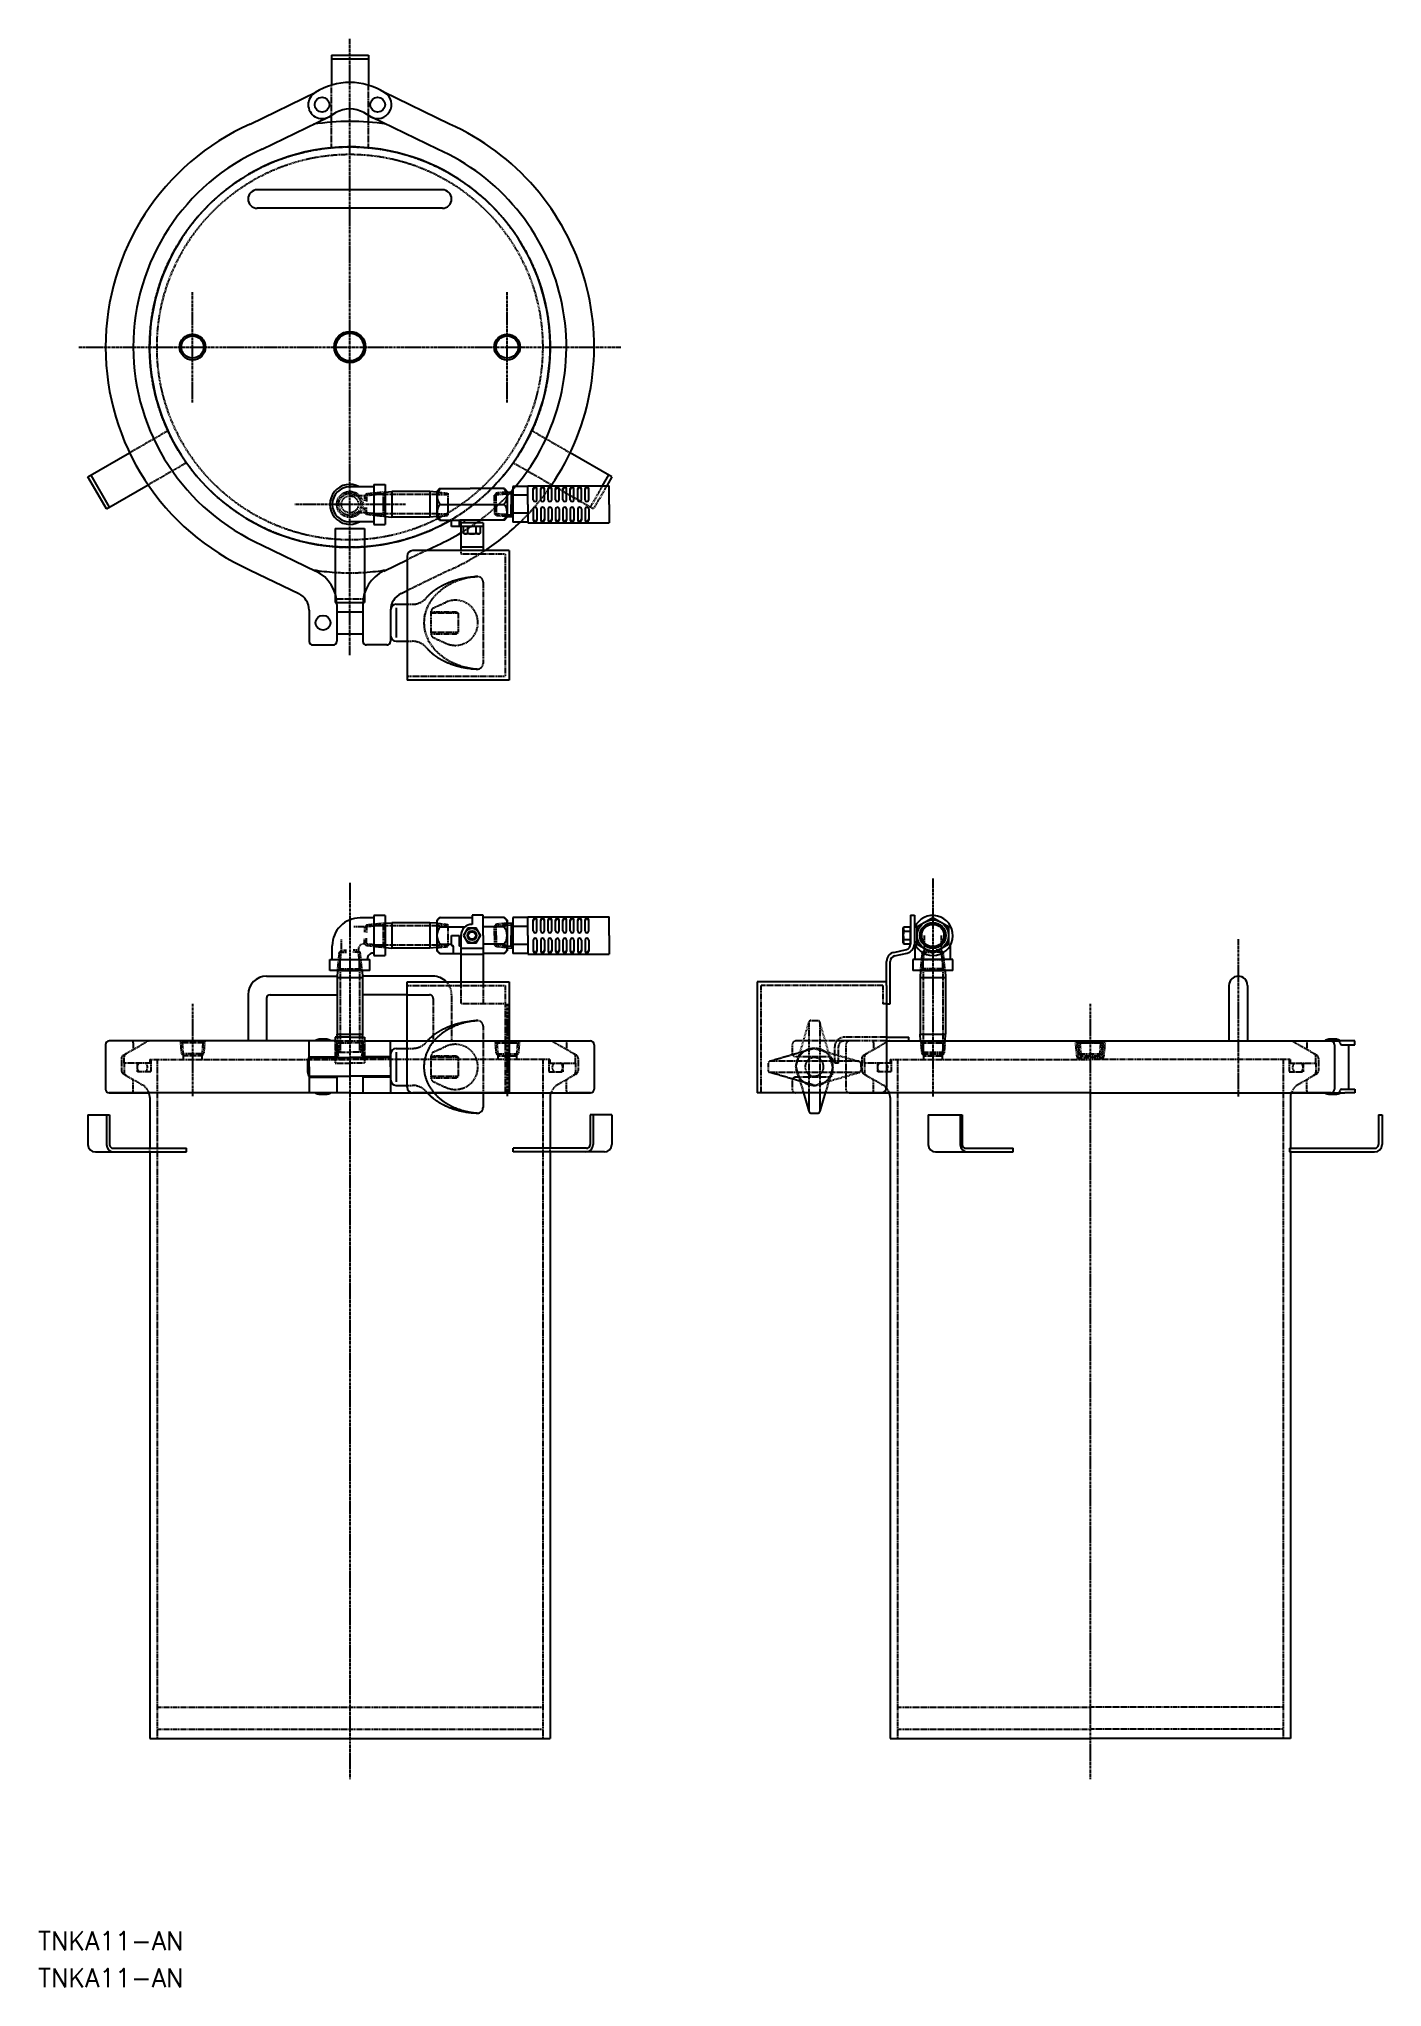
# Model space of a CAD drawing. Extents: x 249 to 974, y 18 to 1071.
import ezdxf

# ---------------------------------------------------------------- set-up
doc = ezdxf.new("R2010")
doc.units = 0
doc.linetypes.add('CENTER', pattern=[2, 1.25, -0.25, 0.25, -0.25])
doc.linetypes.add('DASHED', pattern=[0.75, 0.5, -0.25])
doc.layers.get('0').update_dxf_attribs({"linetype": 'CONTINUOUS'})
doc.layers.add('CENTER', color=1, linetype='CENTER')
doc.styles.get("Standard").update_dxf_attribs({"font": 'txt.shx', "bigfont": 'bigfont.shx'})

msp = doc.modelspace()

# ---------------------------------------------------------------- texts
at = {"color": 7, "linetype": 'CONTINUOUS'}
for p in [(248.1, 38.2), (248.1, 18.2)]:
    msp.add_text('TNKA11-AN', height=10, dxfattribs=at).set_placement(p)

# ---------------------------------------------------------------- linework, layer by layer
at = {"color": 7, "linetype": 'CONTINUOUS'}
for p, q in [((406.5, 1062.2), (426.5, 1062.2)), ((406.5, 1062.2), (406.5, 1046)), ((406.5, 1060.2), (426.5, 1060.2)), ((426.5, 1062.2), (426.5, 1046)), ((362.7, 1025), (398.2, 1042.3)), ((470.3, 1025), (434.8, 1042.3)), ((369.2, 1011.5), (404.8, 1028.8)), ((405.3, 1029), (409, 1031.2)), ((406.5, 1026.1), (406.5, 1029.7)), ((427.8, 1029), (424, 1031.2)), ((426.5, 1026.1), (426.5, 1029.8)), ((463.8, 1011.5), (428.2, 1028.8)), ((466.5, 989.5), (366.5, 989.5)), ((466.5, 979.5), (366.5, 979.5)), ((275, 834.3), (297.5, 847.3)), ((558.1, 834.4), (535.5, 847.4)), ((285, 817), (275, 834.3)), ((286.7, 818), (276.7, 835.3)), ((553, 829.5), (556.4, 835.4)), ((558.1, 834.4), (555.3, 829.5)), ((285, 817), (307.5, 830)), ((429.5, 829), (416.5, 829)), ((429.5, 830.3), (429.5, 808.7)), ((429.5, 830.3), (435.5, 830.3)), ((435.5, 830.3), (435.5, 808.7)), ((435.5, 826.1), (439.2, 826.4)), ((435.5, 826.1), (435.5, 813)), ((459.8, 826.4), (439.2, 826.4)), ((439.2, 826.4), (439.2, 812.6)), ((459.8, 826.4), (459.8, 812.6)), ((463.5, 826.1), (459.8, 826.4)), ((465, 828), (463.5, 826.5)), ((463.5, 826.5), (463.5, 812.5)), ((463.5, 826), (463.5, 813)), ((465, 828), (481.5, 828)), ((500, 828), (481.5, 828)), ((500, 828), (501.5, 826.5)), ((501.5, 826.5), (501.5, 812.5)), ((501.5, 826.1), (504.6, 826.3)), ((501.5, 826.1), (501.5, 812.9)), ((501.5, 825.1), (503.6, 825.3)), ((504.6, 826.3), (503.6, 825.3)), ((503.6, 825.3), (503.6, 819.5)), ((512.6, 829.2), (504.6, 829.2)), ((504.6, 829.2), (504.6, 819.5)), ((512.6, 824.4), (504.6, 824.4)), ((512.6, 829.5), (556.6, 829.5)), ((512.6, 819.5), (512.6, 829.5)), ((515.6, 822), (515.6, 828)), ((517.6, 822), (517.6, 828)), ((519.6, 822), (519.6, 828)), ((521.6, 822), (521.6, 828)), ((523.6, 822), (523.6, 828)), ((525.5, 830.1), (526.5, 829.5)), ((525.6, 822), (525.6, 828)), ((527.6, 822), (527.6, 828)), ((529.6, 822), (529.6, 828)), ((531.6, 822), (531.6, 828)), ((533.6, 822), (533.6, 828)), ((535.6, 822), (535.6, 828)), ((537.6, 822), (537.6, 828)), ((539.6, 822), (539.6, 828)), ((541.6, 822), (541.6, 828)), ((543.6, 822), (543.6, 828)), ((545.6, 822), (545.6, 828)), ((556.6, 819.5), (556.6, 829.5)), ((435.5, 813), (439.2, 812.6)), ((459.8, 812.6), (439.2, 812.6)), ((463.5, 813), (459.8, 812.6)), ((465, 811), (463.5, 812.5)), ((465, 811), (475.9, 811)), ((465.3, 819.5), (499.7, 819.5)), ((471.5, 807.5), (471.5, 811)), ((475.5, 811), (475.5, 807.5)), ((487.1, 811), (475.9, 811)), ((476.5, 809.5), (476.5, 811)), ((478.5, 809.5), (478.5, 811)), ((486.5, 809.5), (486.5, 811)), ((500, 811), (487.1, 811)), ((500, 811), (501.5, 812.5)), ((501.5, 813.9), (503.6, 813.8)), ((501.5, 812.9), (504.6, 812.7)), ((503.6, 813.8), (503.6, 819.5)), ((504.6, 812.7), (503.6, 813.8)), ((504.6, 819.5), (504.6, 809.8)), ((512.6, 814.7), (504.6, 814.7)), ((512.6, 819.5), (512.6, 809.5)), ((515.6, 817), (515.6, 811)), ((517.6, 817), (517.6, 811)), ((519.6, 817), (519.6, 811)), ((521.6, 817), (521.6, 811)), ((523.6, 817), (523.6, 811)), ((525.6, 817), (525.6, 811)), ((527.6, 817), (527.6, 811)), ((529.6, 817), (529.6, 811)), ((531.6, 817), (531.6, 811)), ((533.6, 817), (533.6, 811)), ((535.6, 817), (535.6, 811)), ((537.6, 817), (537.6, 811)), ((539.6, 817), (539.6, 811)), ((541.6, 817), (541.6, 811)), ((543.6, 817), (543.6, 811)), ((545.6, 817), (545.6, 811)), ((556.6, 819.5), (556.6, 809.5)), ((408.5, 806.5), (408.5, 766.5)), ((408.5, 806.5), (424.5, 806.5)), ((429.5, 810), (416.5, 810)), ((424.5, 806.5), (424.5, 766.5)), ((429.5, 808.7), (435.5, 808.7)), ((476.5, 807.5), (471.5, 807.5)), ((488.5, 809.5), (476.5, 809.5)), ((476.5, 809.5), (476.5, 794.5)), ((488.5, 807.5), (476.5, 807.5)), ((487.1, 807.5), (477.9, 807.5)), ((477.9, 803.9), (477.9, 807.5)), ((478.5, 803.5), (477.9, 803.9)), ((486.5, 803.5), (478.5, 803.5)), ((480.2, 803.9), (480.2, 807.5)), ((484.8, 803.9), (484.8, 807.5)), ((486.5, 803.5), (487.1, 803.9)), ((487.1, 803.9), (487.1, 807.5)), ((488.5, 809.5), (488.5, 794.5)), ((512.6, 809.8), (504.6, 809.8)), ((512.6, 809.5), (556.6, 809.5)), ((369.2, 797.5), (398.2, 783.4)), ((434.8, 783.4), (447.5, 789.6)), ((447.5, 791.5), (447.5, 724.5)), ((502.5, 794.5), (450.5, 794.5)), ((457.7, 794.5), (463.8, 797.5)), ((476.5, 796.5), (488.5, 796.5)), ((502.5, 794.5), (502.5, 724.5)), ((362.7, 784), (388.9, 771.3)), ((444.2, 771.3), (447.5, 772.9)), ((394.5, 762.3), (394.5, 745.5)), ((408.5, 766.5), (424.5, 766.5)), ((409.5, 765.4), (409.5, 745.5)), ((409.5, 761.5), (423.5, 761.5)), ((423.5, 765.5), (423.5, 745.5)), ((438.5, 762.5), (438.5, 748.5)), ((438.5, 762.3), (438.5, 745.5)), ((438.5, 759.2), (438.5, 745.5)), ((441.5, 765.5), (447.5, 765.5)), ((441.5, 763.5), (441.5, 747.5)), ((441.5, 763.5), (441.5, 747.5)), ((409.5, 749.5), (423.5, 749.5)), ((396.5, 743.5), (407.5, 743.5)), ((436.5, 743.5), (425.5, 743.5)), ((441.5, 745.5), (447.5, 745.5)), ((502.5, 724.5), (447.5, 724.5)), ((429.5, 596), (422, 596)), ((429.5, 597.3), (429.5, 575.7)), ((435.5, 597.3), (429.5, 597.3)), ((435.5, 597.3), (435.5, 575.7)), ((435.5, 593.1), (439.2, 593.4)), ((435.5, 593.1), (435.5, 580)), ((435.5, 593.1), (435.5, 580)), ((439.2, 593.4), (439.2, 579.6)), ((459.8, 593.4), (439.2, 593.4)), ((463.5, 593.1), (459.8, 593.4)), ((459.8, 593.4), (459.8, 579.6)), ((465, 596.3), (463.5, 594.8)), ((463.5, 594.8), (463.5, 578.3)), ((463.5, 593), (463.5, 580)), ((465, 596.3), (482.5, 596.3)), ((465.3, 591.2), (478.8, 591.2)), ((488.5, 597.5), (482.5, 597.5)), ((482.5, 597.5), (482.5, 592.5)), ((488.5, 586.5), (488.5, 597.5)), ((500, 596.3), (488.5, 596.3)), ((499.7, 591.2), (488.5, 591.2)), ((500, 596.3), (501.5, 594.8)), ((501.5, 594.8), (501.5, 578.3)), ((501.5, 593.1), (504.6, 593.3)), ((501.5, 593.1), (501.5, 579.9)), ((501.5, 592.1), (503.6, 592.3)), ((504.6, 593.3), (503.6, 592.3)), ((503.6, 592.3), (503.6, 586.5)), ((512.6, 596.2), (504.6, 596.2)), ((504.6, 596.2), (504.6, 586.5)), ((512.6, 591.4), (504.6, 591.4)), ((512.6, 596.5), (556.6, 596.5)), ((512.6, 586.5), (512.6, 596.5)), ((515.6, 589), (515.6, 595)), ((517.6, 589), (517.6, 595)), ((519.6, 589), (519.6, 595)), ((521.6, 589), (521.6, 595)), ((523.6, 589), (523.6, 595)), ((525.6, 589), (525.6, 595)), ((527.6, 589), (527.6, 595)), ((529.6, 589), (529.6, 595)), ((531.6, 589), (531.6, 595)), ((533.6, 589), (533.6, 595)), ((535.6, 589), (535.6, 595)), ((537.6, 589), (537.6, 595)), ((539.6, 589), (539.6, 595)), ((541.6, 589), (541.6, 595)), ((543.6, 589), (543.6, 595)), ((545.6, 589), (545.6, 595)), ((556.6, 586.5), (556.6, 596.5)), ((715.5, 590.6), (715.9, 591.2)), ((715.5, 582.6), (715.5, 590.6)), ((715.9, 591.2), (719.5, 591.2)), ((719.5, 597.5), (719.5, 581.9)), ((719.5, 597.5), (721.5, 597.5)), ((719.5, 582), (719.5, 591.2)), ((721.5, 597.5), (721.5, 581.9)), ((721.5, 591.1), (723, 591.1)), ((407, 573.5), (407, 581)), ((435.5, 580), (439.2, 579.6)), ((459.8, 579.6), (439.2, 579.6)), ((463.5, 580), (459.8, 579.6)), ((465.3, 581.8), (471.5, 581.8)), ((471.5, 586.5), (475.5, 586.5)), ((471.5, 581.5), (471.5, 586.5)), ((472.5, 576.8), (472.5, 580.5)), ((475.5, 586.5), (475.5, 581.5)), ((475.5, 581.8), (476.5, 581.8)), ((476.5, 586.5), (476.5, 561.5)), ((488.5, 579.5), (476.5, 579.5)), ((488.5, 586.5), (488.5, 561.5)), ((499.7, 581.8), (488.5, 581.8)), ((501.5, 580.9), (503.6, 580.8)), ((501.5, 579.9), (504.6, 579.7)), ((503.6, 580.8), (503.6, 586.5)), ((504.6, 579.7), (503.6, 580.8)), ((504.6, 586.5), (504.6, 576.8)), ((512.6, 581.7), (504.6, 581.7)), ((512.6, 586.5), (512.6, 576.5)), ((515.6, 584), (515.6, 578)), ((517.6, 584), (517.6, 578)), ((519.6, 584), (519.6, 578)), ((521.6, 584), (521.6, 578)), ((523.6, 584), (523.6, 578)), ((525.6, 584), (525.6, 578)), ((527.6, 584), (527.6, 578)), ((529.6, 584), (529.6, 578)), ((531.6, 584), (531.6, 578)), ((533.6, 584), (533.6, 578)), ((535.6, 584), (535.6, 578)), ((537.6, 584), (537.6, 578)), ((539.6, 584), (539.6, 578)), ((541.6, 584), (541.6, 578)), ((543.6, 584), (543.6, 578)), ((545.6, 584), (545.6, 578)), ((556.6, 586.5), (556.6, 576.5)), ((715.5, 582.6), (715.9, 582)), ((715.9, 588.9), (719.5, 588.9)), ((715.9, 584.3), (719.5, 584.3)), ((715.9, 582), (719.5, 582)), ((721.5, 583.1), (723, 583.1)), ((722, 573.5), (722, 581.3)), ((741, 573.5), (741, 581.4)), ((405.7, 573.5), (427.3, 573.5)), ((405.7, 567.5), (405.7, 573.5)), ((426, 573.5), (426, 574)), ((427.3, 567.5), (427.3, 573.5)), ((429.5, 577), (429, 577)), ((429.5, 575.7), (435.5, 575.7)), ((465, 576.8), (463.5, 578.3)), ((465, 576.8), (476.5, 576.8)), ((476.5, 576.5), (488.5, 576.5)), ((500, 576.8), (488.5, 576.8)), ((500, 576.8), (501.5, 578.3)), ((512.6, 576.8), (504.6, 576.8)), ((512.6, 576.5), (556.6, 576.5)), ((706.5, 559.5), (706.5, 572.5)), ((708.5, 549.5), (708.5, 572.5)), ((710.4, 577.4), (717.2, 579)), ((710.8, 575.5), (717.6, 577)), ((742.3, 573.5), (720.7, 573.5)), ((720.7, 573.5), (720.7, 567.5)), ((742.3, 567.5), (742.3, 573.5)), ((371.5, 564.5), (409.7, 564.5)), ((427.3, 567.5), (405.7, 567.5)), ((409.9, 567.5), (409.6, 563.8)), ((409.6, 563.8), (409.6, 533.2)), ((409.6, 563.8), (423.4, 563.8)), ((409.9, 567.5), (423.1, 567.5)), ((423.1, 567.5), (423.4, 563.8)), ((461.5, 564.5), (423.3, 564.5)), ((423.4, 563.8), (423.4, 533.2)), ((447.5, 561.5), (502.5, 561.5)), ((447.5, 504.5), (447.5, 561.5)), ((502.5, 561.5), (502.5, 501.5)), ((706.5, 561.5), (636.5, 561.5)), ((636.5, 561.5), (636.5, 501.5)), ((706.5, 559.5), (706.5, 504.5)), ((742.3, 567.5), (720.7, 567.5)), ((724.9, 567.5), (724.6, 563.8)), ((724.6, 563.8), (724.6, 533.2)), ((724.6, 563.8), (738.4, 563.8)), ((724.9, 567.5), (738.1, 567.5)), ((738.1, 567.5), (738.4, 563.8)), ((738.4, 563.8), (738.4, 533.2)), ((891.5, 559.5), (891.5, 529.5)), ((901.5, 559.5), (901.5, 529.5)), ((361.5, 554.5), (361.5, 529.5)), ((371.5, 552.5), (371.5, 529.5)), ((373.5, 554.5), (409.6, 554.5)), ((447.5, 554.5), (423.4, 554.5)), ((447.5, 554.5), (459.5, 554.5)), ((706.5, 549.5), (708.5, 549.5)), ((284.5, 527.5), (284.5, 503.5)), ((298, 529.5), (286.5, 529.5)), ((408.5, 529.5), (286.5, 529.5)), ((309.2, 529.5), (298, 529.5)), ((394.5, 521), (394.5, 529.5)), ((416.5, 531.5), (408.5, 531.5)), ((408.5, 531.5), (408.5, 529.5)), ((409.5, 521), (409.5, 529.5)), ((409.6, 533.2), (423.4, 533.2)), ((409.8, 531.5), (409.6, 533.2)), ((416.5, 531.5), (424.5, 531.5)), ((423.4, 533.2), (423.2, 531.5)), ((423.5, 521), (423.5, 529.5)), ((424.5, 531.5), (424.5, 529.5)), ((424.5, 529.5), (447.5, 529.5)), ((438.5, 521), (438.5, 529.5)), ((447.5, 529.5), (502.5, 529.5)), ((502.5, 529.5), (546.5, 529.5)), ((548.5, 527.5), (548.5, 503.5)), ((706.5, 531.5), (718.5, 531.5)), ((706.5, 529.5), (816.5, 529.5)), ((718.5, 529.5), (718.5, 531.5)), ((724.6, 533.2), (738.4, 533.2)), ((724.9, 529.5), (724.6, 533.2)), ((724.9, 529.5), (738.1, 529.5)), ((738.1, 529.5), (738.4, 533.2)), ((816.5, 529.5), (946.5, 529.5)), ((923.8, 529.5), (935, 529.5)), ((935, 529.5), (946.5, 529.5)), ((946.5, 529.5), (950.5, 529.5)), ((948.5, 527.5), (948.5, 503.5)), ((959.5, 529.5), (950.5, 529.5)), ((951.5, 528.5), (951.5, 528.5)), ((952.5, 527.5), (956.1, 527.5)), ((956.1, 527.5), (956.1, 503.5)), ((956.1, 527.5), (959.5, 527.5)), ((959.5, 527.5), (959.5, 529.5)), ((394.5, 521), (409.5, 521)), ((394.5, 515.5), (394.5, 520.5)), ((394.5, 520.5), (416.5, 520.5)), ((398, 521), (398, 520.5)), ((406, 521), (406, 520.5)), ((408.5, 521), (408.5, 520.5)), ((438.5, 520.5), (416.5, 520.5)), ((438.5, 521), (423.5, 521)), ((424.5, 521), (424.5, 520.5)), ((438.5, 522.5), (438.5, 508.5)), ((438.5, 515.5), (438.5, 520.5)), ((441.5, 525.5), (447.5, 525.5)), ((441.5, 523.5), (441.5, 507.5)), ((441.5, 523.5), (441.5, 507.5)), ((394.5, 515.5), (394.5, 510.5)), ((394.5, 510.5), (416.5, 510.5)), ((394.5, 510), (409.5, 510)), ((394.5, 510), (394.5, 501.5)), ((398, 510), (398, 510.5)), ((406, 510), (406, 510.5)), ((409.5, 510), (409.5, 501.5)), ((438.5, 510.5), (416.5, 510.5)), ((423.5, 510), (423.5, 501.5)), ((438.5, 510), (423.5, 510)), ((438.5, 515.5), (438.5, 510.5)), ((438.5, 510), (438.5, 501.5)), ((441.5, 505.5), (447.5, 505.5)), ((286.5, 501.5), (298, 501.5)), ((416.5, 501.5), (286.5, 501.5)), ((298, 501.5), (308.4, 501.5)), ((308.4, 498.9), (308.4, 471.5)), ((416.5, 501.5), (546.5, 501.5)), ((502.5, 501.5), (450.5, 501.5)), ((488.5, 501.5), (488.5, 493.5)), ((524.7, 498.9), (524.7, 471.5)), ((546.5, 501.5), (535, 501.5)), ((703.5, 501.5), (636.5, 501.5)), ((661.6, 501.5), (664.5, 491.5)), ((664.5, 501.5), (664.5, 491.5)), ((670.5, 501.5), (670.5, 491.5)), ((673.4, 501.5), (670.5, 491.5)), ((816.5, 501.5), (686.5, 501.5)), ((686.5, 501.5), (698, 501.5)), ((698, 501.5), (708.4, 501.5)), ((708.4, 498.9), (708.4, 152.5)), ((816.5, 501.5), (946.5, 501.5)), ((935, 501.5), (924.7, 501.5)), ((924.7, 498.9), (924.7, 471.5)), ((946.5, 501.5), (935, 501.5)), ((946.5, 501.5), (954.1, 501.5)), ((951.5, 502.5), (951.5, 502.5)), ((952.5, 503.5), (956.1, 503.5)), ((959.5, 501.5), (954.1, 501.5)), ((956.1, 503.5), (959.5, 503.5)), ((959.5, 503.5), (959.5, 501.5)), ((275, 489.5), (286.7, 489.5)), ((275, 489.5), (275, 473.5)), ((285, 489.5), (285, 473.5)), ((286.7, 489.5), (286.7, 473.5)), ((546.3, 489.5), (546.3, 473.5)), ((558, 489.5), (546.3, 489.5)), ((548, 489.5), (548, 473.5)), ((558, 489.5), (558, 473.5)), ((665.5, 490.5), (669.5, 490.5)), ((729, 489.5), (747.3, 489.5)), ((729, 489.5), (729, 473.5)), ((746.3, 489.5), (746.3, 473.5)), ((747.3, 489.5), (747.3, 473.5)), ((972.2, 489.5), (974.2, 489.5)), ((972.2, 489.5), (972.2, 473.5)), ((974.2, 489.5), (974.2, 473.5)), ((279, 469.5), (328.3, 469.5)), ((288.7, 471.5), (328.3, 471.5)), ((308.4, 469.5), (308.4, 152.5)), ((328.3, 469.5), (328.3, 471.5)), ((504.7, 469.5), (504.7, 471.5)), ((544.3, 471.5), (504.7, 471.5)), ((554, 469.5), (504.7, 469.5)), ((524.7, 469.5), (524.7, 152.5)), ((733, 469.5), (774.9, 469.5)), ((749.3, 471.5), (774.9, 471.5)), ((774.9, 469.5), (774.9, 471.5)), ((924.2, 471.5), (970.2, 471.5)), ((924.2, 471.5), (924.2, 469.5)), ((924.2, 469.5), (970.2, 469.5)), ((924.7, 469.5), (924.7, 152.5)), ((308.4, 152.5), (524.7, 152.5)), ((708.4, 152.5), (816.5, 152.5)), ((924.7, 152.5), (816.5, 152.5))]:
    msp.add_line(p, q, dxfattribs=at)
at = {"color": 3, "linetype": 'DASHED'}
for p, q in [((406.5, 1029.7), (406.5, 1046)), ((426.5, 1029.8), (426.5, 1046)), ((406.5, 1012.2), (406.5, 1026.1)), ((426.5, 1012.2), (426.5, 1026.1)), ((318.3, 859.3), (297.5, 847.3)), ((514.8, 859.4), (535.5, 847.4)), ((328.3, 842), (307.5, 830)), ((504.8, 842), (525.5, 830.1)), ((424.5, 824.1), (416.5, 824.1)), ((434.5, 825.1), (424.5, 824.1)), ((425.5, 825.1), (424.5, 824.1)), ((424.5, 824.1), (424.5, 821.1)), ((435.5, 826.1), (425.5, 825.1)), ((425.5, 825.1), (425.5, 821.1)), ((435.5, 826.1), (429.5, 825.5)), ((429.5, 825.5), (429.5, 813.5)), ((435.5, 824.8), (429.5, 824.8)), ((435.5, 826.1), (434.5, 825.1)), ((434.5, 825.1), (434.5, 813.9)), ((463.5, 824.8), (435.5, 824.8)), ((463.5, 826.1), (469.5, 825.5)), ((463.5, 824.8), (469.5, 824.8)), ((469.5, 825.5), (469.5, 813.5)), ((495.6, 825.6), (494.6, 824.5)), ((501.5, 825.1), (494.6, 824.5)), ((494.6, 819.5), (494.6, 824.5)), ((494.6, 819.5), (494.6, 824.5)), ((501.5, 826.1), (495.6, 825.6)), ((495.6, 819.5), (495.6, 825.6)), ((548.1, 817), (526.5, 829.5)), ((553, 829.5), (546.4, 818)), ((555.3, 829.5), (548.1, 817)), ((424.5, 815), (416.5, 814.9)), ((424.5, 815), (424.5, 818)), ((434.5, 813.9), (424.5, 815)), ((425.5, 814), (424.5, 815)), ((425.5, 814), (425.5, 818)), ((435.5, 812.9), (425.5, 814)), ((435.5, 814.3), (429.5, 814.3)), ((435.5, 813), (429.5, 813.5)), ((435.5, 812.9), (434.5, 813.9)), ((463.5, 814.3), (435.5, 814.3)), ((463.5, 814.3), (469.5, 814.3)), ((463.5, 813), (469.5, 813.5)), ((494.6, 819.5), (494.6, 814.5)), ((494.6, 819.5), (494.6, 814.5)), ((495.6, 813.4), (494.6, 814.5)), ((501.5, 813.9), (494.6, 814.5)), ((495.6, 819.5), (495.6, 813.4)), ((501.5, 813), (495.6, 813.4)), ((457.7, 794.5), (447.5, 789.6)), ((476.5, 794.5), (476.5, 792.5)), ((500.5, 792.5), (476.5, 792.5)), ((500.5, 792.5), (500.5, 726.5)), ((470.3, 784), (447.5, 772.9)), ((488.5, 777.5), (488.5, 733.5)), ((408.5, 768.5), (424.5, 768.5)), ((447.5, 765.5), (450.3, 765.5)), ((460.5, 749.3), (460.5, 761.7)), ((460.5, 761.5), (474.2, 761.5)), ((475, 760.7), (460.5, 760.7)), ((461.7, 763.6), (468.2, 766.5)), ((474.2, 761.5), (475, 760.7)), ((475, 760.7), (475, 750.3)), ((475, 750.3), (460.5, 750.3)), ((460.5, 749.5), (474.2, 749.5)), ((474.2, 749.5), (475, 750.3)), ((447.5, 745.5), (450.3, 745.5)), ((461.7, 747.5), (468.2, 744.5)), ((500.5, 726.5), (447.5, 726.5)), ((425.6, 591.1), (418.6, 591.1)), ((434.5, 592.1), (424.5, 591.1)), ((425.5, 592.1), (424.5, 591.1)), ((424.5, 591.1), (424.5, 588.1)), ((435.5, 593.1), (425.5, 592.1)), ((425.5, 592.1), (425.5, 588.1)), ((435.5, 593.1), (429.5, 592.5)), ((429.5, 592.5), (429.5, 580.5)), ((435.5, 591.8), (429.5, 591.8)), ((435.5, 593.1), (434.5, 592.1)), ((434.5, 592.1), (434.5, 580.9)), ((463.5, 591.8), (435.5, 591.8)), ((463.5, 593.1), (469.5, 592.5)), ((463.5, 591.8), (469.5, 591.8)), ((469.5, 592.5), (469.5, 580.5)), ((495.6, 592.6), (494.6, 591.5)), ((501.5, 592.1), (494.6, 591.5)), ((494.6, 586.5), (494.6, 591.5)), ((494.6, 586.5), (494.6, 591.5)), ((501.5, 593.1), (495.6, 592.6)), ((495.6, 586.5), (495.6, 592.6)), ((411.9, 578.5), (411.9, 584.5)), ((424.5, 582), (424.1, 582)), ((424.5, 582), (424.5, 585)), ((434.5, 580.9), (424.5, 582)), ((425.5, 581), (424.5, 582)), ((425.5, 581), (425.5, 585)), ((435.5, 579.9), (425.5, 581)), ((435.5, 581.3), (429.5, 581.3)), ((435.5, 580), (429.5, 580.5)), ((435.5, 579.9), (434.5, 580.9)), ((463.5, 581.3), (435.5, 581.3)), ((463.5, 581.3), (469.5, 581.3)), ((463.5, 580), (469.5, 580.5)), ((494.6, 586.5), (494.6, 581.5)), ((494.6, 586.5), (494.6, 581.5)), ((495.6, 580.4), (494.6, 581.5)), ((501.5, 580.9), (494.6, 581.5)), ((495.6, 586.5), (495.6, 580.4)), ((501.5, 579.9), (495.6, 580.4)), ((726.9, 578.5), (726.9, 586.5)), ((736.1, 578.5), (736.1, 586.5)), ((409.9, 567.5), (410.9, 577.5)), ((409.9, 567.5), (410.5, 573.5)), ((409.9, 567.5), (410.9, 568.5)), ((410.5, 573.5), (422.5, 573.5)), ((410.9, 577.5), (411.9, 578.5)), ((410.9, 568.5), (411.9, 578.5)), ((410.9, 577.5), (414.9, 577.5)), ((410.9, 568.5), (422.1, 568.5)), ((411.3, 567.5), (411.3, 573.5)), ((411.9, 578.5), (414.9, 578.5)), ((421.1, 578.5), (418.1, 578.5)), ((422.1, 577.5), (418.1, 577.5)), ((421.1, 578.5), (421.1, 579)), ((422.1, 577.5), (421.1, 578.5)), ((422.1, 568.5), (421.1, 578.5)), ((421.8, 567.5), (421.8, 573.5)), ((423.1, 567.5), (422.1, 577.5)), ((423.1, 567.5), (422.1, 568.5)), ((423.1, 567.5), (422.5, 573.5)), ((724.9, 567.5), (725.9, 577.5)), ((724.9, 567.5), (725.5, 573.5)), ((724.9, 567.5), (725.9, 568.5)), ((725.5, 573.5), (737.5, 573.5)), ((725.9, 577.5), (726.9, 578.5)), ((725.9, 568.5), (726.9, 578.5)), ((725.9, 577.5), (730, 577.5)), ((737.1, 568.5), (725.9, 568.5)), ((726.3, 567.5), (726.3, 573.5)), ((726.9, 578.5), (730, 578.5)), ((736.1, 578.5), (733.1, 578.5)), ((737.1, 577.5), (733.1, 577.5)), ((737.1, 568.5), (736.1, 578.5)), ((737.1, 577.5), (736.1, 578.5)), ((736.8, 567.5), (736.8, 573.5)), ((738.1, 567.5), (737.1, 577.5)), ((738.1, 567.5), (737.5, 573.5)), ((411.3, 567.5), (411.3, 529.5)), ((421.8, 567.5), (421.8, 529.5)), ((447.5, 559.5), (500.5, 559.5)), ((476.5, 561.5), (476.5, 549.5)), ((488.5, 561.5), (488.5, 549.5)), ((500.5, 559.5), (500.5, 501.5)), ((704.5, 559.5), (638.5, 559.5)), ((638.5, 559.5), (638.5, 501.5)), ((704.5, 559.5), (704.5, 549.5)), ((726.3, 567.5), (726.3, 529.5)), ((736.8, 567.5), (736.8, 529.5)), ((738.1, 567.5), (737.1, 568.5)), ((461.5, 552.5), (461.5, 529.5)), ((471.5, 554.5), (471.5, 529.5)), ((500.5, 549.5), (476.5, 549.5)), ((706.5, 549.5), (704.5, 549.5)), ((488.5, 537.5), (488.5, 501.5)), ((657.5, 515.5), (664.5, 539.5)), ((664.5, 539.5), (664.5, 501.5)), ((665.5, 540.5), (669.5, 540.5)), ((677.5, 515.5), (670.5, 539.5)), ((670.5, 539.5), (670.5, 501.5)), ((295.5, 522.6), (306.8, 529.1)), ((299.5, 528.5), (299.5, 524.9)), ((324.9, 529.5), (325.9, 528.5)), ((324.9, 529.5), (325.5, 522.5)), ((338, 528.5), (325, 528.5)), ((325.9, 528.5), (326.5, 521.5)), ((337.1, 528.5), (336.5, 521.5)), ((338.1, 529.5), (337.1, 528.5)), ((338.1, 529.5), (337.5, 522.5)), ((408.4, 529.5), (409.4, 528.5)), ((408.4, 529.5), (409.3, 520.5)), ((408.5, 529.5), (408.5, 521)), ((408.5, 529.5), (416.5, 529.5)), ((409.4, 528.5), (416.5, 528.5)), ((409.4, 528.5), (410.3, 519.5)), ((409.8, 531.5), (409.9, 529.5)), ((409.9, 529.5), (410.5, 523.5)), ((411.3, 529.5), (411.3, 523.5)), ((416.5, 529.5), (424.5, 529.5)), ((423.6, 528.5), (416.5, 528.5)), ((421.8, 529.5), (421.8, 523.5)), ((423.1, 529.5), (422.5, 523.5)), ((423.6, 528.5), (422.7, 519.5)), ((423.2, 531.5), (423.1, 529.5)), ((424.6, 529.5), (423.6, 528.5)), ((424.6, 529.5), (423.7, 520.5)), ((424.5, 529.5), (424.5, 521)), ((461.7, 523.6), (468.2, 526.5)), ((494.9, 529.5), (495.9, 528.5)), ((494.9, 529.5), (495.5, 522.5)), ((495, 528.5), (508, 528.5)), ((495.9, 528.5), (496.5, 521.5)), ((507.1, 528.5), (506.5, 521.5)), ((508.1, 529.5), (507.1, 528.5)), ((508.1, 529.5), (507.5, 522.5)), ((537.5, 522.6), (526.2, 529.1)), ((533.5, 528.5), (533.5, 524.9)), ((655.5, 527.5), (655.5, 523)), ((706.5, 529.5), (657.5, 529.5)), ((678.5, 517.5), (678.5, 526.5)), ((680.5, 517.5), (680.5, 526.5)), ((706.5, 531.5), (683.5, 531.5)), ((689.5, 529.5), (683.5, 529.5)), ((684.5, 527.5), (684.5, 503.5)), ((695.5, 522.6), (706.8, 529.1)), ((699.5, 528.5), (699.5, 524.9)), ((724.9, 529.5), (725.5, 522.5)), ((724.9, 529.5), (725.9, 528.5)), ((724.9, 529.5), (725.5, 523.5)), ((725, 528.5), (738, 528.5)), ((725.9, 528.5), (726.5, 521.5)), ((726.3, 529.5), (726.3, 523.5)), ((737.1, 528.5), (736.5, 521.5)), ((736.8, 529.5), (736.8, 523.5)), ((738.1, 529.5), (737.1, 528.5)), ((738.1, 529.5), (737.5, 522.5)), ((738.1, 529.5), (737.5, 523.5)), ((808.4, 529.5), (809.4, 528.5)), ((808.4, 529.5), (809.3, 520.5)), ((809.4, 528.5), (810.3, 519.5)), ((809.4, 528.5), (816.5, 528.5)), ((809.9, 529.5), (810.5, 522.5)), ((809.9, 529.5), (810.9, 528.5)), ((810, 528.5), (823, 528.5)), ((810.9, 528.5), (811.5, 521.5)), ((823.6, 528.5), (816.5, 528.5)), ((822.1, 528.5), (821.5, 521.5)), ((823.1, 529.5), (822.1, 528.5)), ((823.1, 529.5), (822.5, 522.5)), ((823.6, 528.5), (822.7, 519.5)), ((824.6, 529.5), (823.6, 528.5)), ((824.6, 529.5), (823.7, 520.5)), ((937.5, 522.6), (926.2, 529.1)), ((933.5, 528.5), (933.5, 524.9)), ((293.1, 520.1), (293.1, 513.5)), ((294.1, 521.8), (296, 522.9)), ((294.5, 517.5), (294.5, 520.9)), ((309, 517.5), (294.5, 517.5)), ((294.5, 517.5), (294.5, 512.7)), ((301.5, 517.5), (301.5, 512.9)), ((308.5, 519.5), (308.5, 517.5)), ((308.5, 519.5), (416.5, 519.5)), ((309, 519.5), (309, 512.9)), ((312.4, 519.5), (312.4, 152.5)), ((337.5, 522.5), (325.5, 522.5)), ((325.5, 522.5), (326.5, 521.5)), ((336.5, 521.5), (326.5, 521.5)), ((326.5, 521.5), (326.5, 519.5)), ((337.5, 522.5), (336.5, 521.5)), ((336.5, 521.5), (336.5, 519.5)), ((408.5, 520.5), (408.5, 517.5)), ((408.5, 517.5), (416.5, 517.5)), ((409.3, 520.5), (416.5, 520.5)), ((409.3, 520.5), (410.3, 519.5)), ((410.5, 523.5), (416.5, 523.5)), ((422.5, 523.5), (416.5, 523.5)), ((423.7, 520.5), (416.5, 520.5)), ((524.5, 519.5), (416.5, 519.5)), ((424.5, 517.5), (416.5, 517.5)), ((423.7, 520.5), (422.7, 519.5)), ((424.5, 520.5), (424.5, 517.5)), ((447.5, 525.5), (450.3, 525.5)), ((460.5, 509.3), (460.5, 521.7)), ((460.5, 521.5), (474.2, 521.5)), ((475, 520.7), (460.5, 520.7)), ((474.2, 521.5), (475, 520.7)), ((475, 520.7), (475, 510.3)), ((495.5, 522.5), (496.5, 521.5)), ((495.5, 522.5), (507.5, 522.5)), ((496.5, 521.5), (496.5, 519.5)), ((496.5, 521.5), (506.5, 521.5)), ((507.5, 522.5), (506.5, 521.5)), ((506.5, 521.5), (506.5, 519.5)), ((520.7, 519.5), (520.7, 152.5)), ((524, 519.5), (524, 512.9)), ((524, 517.5), (538.5, 517.5)), ((524.5, 519.5), (524.5, 517.5)), ((531.5, 517.5), (531.5, 512.9)), ((538.9, 521.8), (537, 522.9)), ((538.5, 517.5), (538.5, 520.9)), ((538.5, 517.5), (538.5, 512.7)), ((539.9, 520.1), (539.9, 513.5)), ((642.5, 517.5), (642.5, 513.5)), ((667.5, 525.5), (643.5, 518.5)), ((691.5, 518.5), (643.5, 518.5)), ((675.4, 521), (657.5, 521)), ((667.5, 525.5), (691.5, 518.5)), ((677.4, 512), (677.4, 519)), ((680.5, 517.5), (678.5, 517.5)), ((692.5, 517.5), (692.5, 513.5)), ((693.1, 520.1), (693.1, 513.5)), ((694.1, 521.8), (696, 522.9)), ((694.5, 517.5), (694.5, 520.9)), ((694.5, 517.5), (694.5, 512.7)), ((709, 517.5), (694.5, 517.5)), ((701.5, 517.5), (701.5, 512.9)), ((708.5, 519.5), (816.5, 519.5)), ((708.5, 519.5), (708.5, 517.5)), ((709, 519.5), (709, 512.9)), ((712.4, 519.5), (712.4, 152.5)), ((725.5, 523.5), (737.5, 523.5)), ((725.5, 522.5), (737.5, 522.5)), ((725.5, 522.5), (726.5, 521.5)), ((726.5, 521.5), (736.5, 521.5)), ((726.5, 521.5), (726.5, 519.5)), ((737.5, 522.5), (736.5, 521.5)), ((736.5, 521.5), (736.5, 519.5)), ((809.3, 520.5), (816.5, 520.5)), ((809.3, 520.5), (810.3, 519.5)), ((810.5, 522.5), (822.5, 522.5)), ((810.5, 522.5), (811.5, 521.5)), ((811.5, 521.5), (821.5, 521.5)), ((811.5, 521.5), (811.5, 519.5)), ((823.7, 520.5), (816.5, 520.5)), ((924.5, 519.5), (816.5, 519.5)), ((822.5, 522.5), (821.5, 521.5)), ((821.5, 521.5), (821.5, 519.5)), ((823.7, 520.5), (822.7, 519.5)), ((920.7, 519.5), (920.7, 152.5)), ((924, 519.5), (924, 512.9)), ((924, 517.5), (938.5, 517.5)), ((924.5, 519.5), (924.5, 517.5)), ((931.5, 517.5), (931.5, 512.9)), ((938.9, 521.8), (937, 522.9)), ((938.5, 517.5), (938.5, 520.9)), ((938.5, 517.5), (938.5, 512.7)), ((939.9, 520.1), (939.9, 513.5)), ((294.1, 511.7), (296, 510.7)), ((295.5, 510.9), (304.4, 505.8)), ((299.5, 502.5), (299.5, 508.6)), ((309, 512.9), (301.5, 512.9)), ((447.5, 505.5), (450.3, 505.5)), ((475, 510.3), (460.5, 510.3)), ((460.5, 509.5), (474.2, 509.5)), ((461.7, 507.5), (468.2, 504.5)), ((474.2, 509.5), (475, 510.3)), ((524, 512.9), (531.5, 512.9)), ((537.5, 510.9), (528.7, 505.8)), ((533.5, 502.5), (533.5, 508.6)), ((538.9, 511.7), (537, 510.7)), ((691.5, 512.5), (643.5, 512.5)), ((667.5, 505.5), (643.5, 512.5)), ((655.5, 508), (655.5, 503.5)), ((657.5, 515.5), (661.6, 501.5)), ((675.4, 510), (657.5, 510)), ((667.5, 505.5), (691.5, 512.5)), ((677.5, 515.5), (673.4, 501.5)), ((694.1, 511.7), (696, 510.7)), ((695.5, 510.9), (704.4, 505.8)), ((699.5, 502.5), (699.5, 508.6)), ((709, 512.9), (701.5, 512.9)), ((924, 512.9), (931.5, 512.9)), ((937.5, 510.9), (928.7, 505.8)), ((933.5, 502.5), (933.5, 508.6)), ((938.9, 511.7), (937, 510.7)), ((308.4, 469.5), (308.4, 471.5)), ((524.7, 469.5), (524.7, 471.5)), ((924.7, 469.5), (924.7, 471.5)), ((312.4, 169.5), (416.5, 169.5)), ((416.5, 169.5), (520.7, 169.5)), ((712.4, 169.5), (816.5, 169.5)), ((920.7, 169.5), (816.5, 169.5)), ((312.4, 157.5), (416.5, 157.5)), ((416.5, 157.5), (520.7, 157.5)), ((712.4, 157.5), (816.5, 157.5)), ((920.7, 157.5), (816.5, 157.5))]:
    msp.add_line(p, q, dxfattribs=at)
at = {"color": 7, "linetype": 'CONTINUOUS'}
for points in [[(480.2, 590.5), (477.9, 586.5), (480.2, 582.5), (484.8, 582.5), (487.1, 586.5), (484.8, 590.5)], [(740, 581.6), (731.5, 576.7), (723, 581.6), (723, 591.4), (731.5, 596.3), (740, 591.4)]]:
    msp.add_lwpolyline(points, close=True, dxfattribs=at)
at = {"color": 3, "linetype": 'DASHED'}
for points in [[(485.5, 780.5, 0), (484.8, 780.5, 0), (484.1, 780.4, 0), (483.3, 780.3, 0), (482.6, 780.2, 0), (481.9, 780.1, 0), (481.2, 780, 0), (480.4, 779.8, 0), (479.7, 779.7, 0), (479, 779.5, 0), (478.3, 779.3, 0), (477.6, 779.1, 0), (476.9, 778.9, 0), (476.2, 778.7, 0), (475.6, 778.5, 0), (474.9, 778.2, 0), (474.2, 778, 0), (473.6, 777.7, 0), (472.9, 777.4, 0), (472.3, 777.2, 0), (471.6, 776.9, 0), (471, 776.5, 0), (470.4, 776.2, 0), (469.8, 775.9, 0), (469.2, 775.5, 0), (468.6, 775.2, 0), (468.1, 774.8, 0), (467.5, 774.4, 0), (466.9, 774.1, 0), (466.4, 773.7, 0), (465.9, 773.3, 0), (465.4, 772.8, 0), (464.9, 772.4, 0), (464.4, 772, 0), (463.9, 771.5, 0), (463.4, 771.1, 0), (463, 770.6, 0), (462.5, 770.2, 0), (462.1, 769.7, 0), (461.7, 769.2, 0), (461.3, 768.7, 0), (460.9, 768.2, 0), (460.6, 767.7, 0), (460.2, 767.2, 0), (459.9, 766.7, 0), (459.5, 766.2, 0), (459.2, 765.6, 0), (458.9, 765.1, 0), (458.7, 764.6, 0), (458.4, 764, 0), (458.2, 763.5, 0), (457.9, 762.9, 0), (457.7, 762.4, 0), (457.5, 761.8, 0), (457.4, 761.3, 0), (457.2, 760.7, 0), (457.1, 760.1, 0), (456.9, 759.6, 0), (456.8, 759, 0), (456.7, 758.4, 0), (456.7, 757.8, 0), (456.6, 757.3, 0), (456.6, 756.7, 0), (456.5, 756.1, 0), (456.5, 755.5, 0), (456.5, 754.9, 0), (456.6, 754.4, 0), (456.6, 753.8, 0), (456.7, 753.2, 0), (456.7, 752.6, 0), (456.8, 752.1, 0), (456.9, 751.5, 0), (457.1, 750.9, 0), (457.2, 750.3, 0), (457.4, 749.8, 0), (457.5, 749.2, 0), (457.7, 748.7, 0), (457.9, 748.1, 0), (458.2, 747.5, 0), (458.4, 747, 0), (458.7, 746.5, 0), (458.9, 745.9, 0), (459.2, 745.4, 0), (459.5, 744.9, 0), (459.9, 744.3, 0), (460.2, 743.8, 0), (460.6, 743.3, 0), (460.9, 742.8, 0), (461.3, 742.3, 0), (461.7, 741.8, 0), (462.1, 741.3, 0), (462.5, 740.9, 0), (463, 740.4, 0), (463.4, 739.9, 0), (463.9, 739.5, 0), (464.4, 739, 0), (464.9, 738.6, 0), (465.4, 738.2, 0), (465.9, 737.8, 0), (466.4, 737.4, 0), (466.9, 737, 0), (467.5, 736.6, 0), (468.1, 736.2, 0), (468.6, 735.8, 0), (469.2, 735.5, 0), (469.8, 735.1, 0), (470.4, 734.8, 0), (471, 734.5, 0), (471.6, 734.2, 0), (472.3, 733.9, 0), (472.9, 733.6, 0), (473.6, 733.3, 0), (474.2, 733.1, 0), (474.9, 732.8, 0), (475.6, 732.6, 0), (476.2, 732.3, 0), (476.9, 732.1, 0), (477.6, 731.9, 0), (478.3, 731.7, 0), (479, 731.5, 0), (479.7, 731.4, 0), (480.4, 731.2, 0), (481.2, 731.1, 0), (481.9, 731, 0), (482.6, 730.8, 0), (483.3, 730.7, 0), (484.1, 730.7, 0), (484.8, 730.6, 0), (485.5, 730.5, 0)], [(457.9, 769, 0), (458, 769.2, 0), (458.1, 769.3, 0), (458.3, 769.5, 0), (458.4, 769.6, 0), (458.6, 769.8, 0), (458.7, 769.9, 0), (458.9, 770.1, 0), (459, 770.2, 0), (459.2, 770.4, 0), (459.3, 770.5, 0), (459.5, 770.7, 0), (459.6, 770.8, 0), (459.8, 771, 0), (459.9, 771.1, 0), (460.1, 771.3, 0), (460.2, 771.4, 0), (460.4, 771.6, 0), (460.6, 771.7, 0), (460.7, 771.8, 0), (460.9, 772, 0), (461.1, 772.1, 0), (461.2, 772.3, 0), (461.4, 772.4, 0), (461.6, 772.5, 0), (461.7, 772.7, 0), (461.9, 772.8, 0), (462.1, 773, 0), (462.3, 773.1, 0), (462.5, 773.2, 0), (462.6, 773.3, 0), (462.8, 773.5, 0), (463, 773.6, 0), (463.2, 773.7, 0), (463.4, 773.9, 0), (463.6, 774, 0), (463.8, 774.1, 0), (463.9, 774.2, 0), (464.1, 774.4, 0), (464.3, 774.5, 0), (464.5, 774.6, 0), (464.7, 774.7, 0), (464.9, 774.8, 0), (465.1, 775, 0), (465.3, 775.1, 0), (465.5, 775.2, 0), (465.7, 775.3, 0), (465.9, 775.4, 0), (466.1, 775.5, 0), (466.3, 775.6, 0), (466.6, 775.8, 0), (466.8, 775.9, 0), (467, 776, 0), (467.2, 776.1, 0), (467.4, 776.2, 0), (467.6, 776.3, 0), (467.8, 776.4, 0), (468, 776.5, 0), (468.3, 776.6, 0), (468.5, 776.7, 0), (468.7, 776.8, 0), (468.9, 776.9, 0), (469.1, 777, 0), (469.4, 777.1, 0), (469.6, 777.2, 0), (469.8, 777.3, 0), (470, 777.4, 0), (470.3, 777.5, 0), (470.5, 777.5, 0), (470.7, 777.6, 0), (470.9, 777.7, 0), (471.2, 777.8, 0), (471.4, 777.9, 0), (471.6, 778, 0), (471.9, 778.1, 0), (472.1, 778.1, 0), (472.3, 778.2, 0), (472.6, 778.3, 0), (472.8, 778.4, 0), (473.1, 778.4, 0), (473.3, 778.5, 0), (473.5, 778.6, 0), (473.8, 778.7, 0), (474, 778.7, 0), (474.3, 778.8, 0), (474.5, 778.9, 0), (474.8, 778.9, 0), (475, 779, 0), (475.2, 779.1, 0), (475.5, 779.1, 0), (475.7, 779.2, 0), (476, 779.2, 0), (476.2, 779.3, 0), (476.5, 779.4, 0), (476.7, 779.4, 0), (477, 779.5, 0), (477.2, 779.5, 0), (477.5, 779.6, 0), (477.7, 779.6, 0), (478, 779.7, 0), (478.2, 779.7, 0), (478.5, 779.8, 0), (478.8, 779.8, 0), (479, 779.9, 0), (479.3, 779.9, 0), (479.5, 779.9, 0), (479.8, 780, 0), (480, 780, 0), (480.3, 780.1, 0), (480.5, 780.1, 0), (480.8, 780.1, 0), (481.1, 780.2, 0), (481.3, 780.2, 0), (481.6, 780.2, 0), (481.8, 780.3, 0), (482.1, 780.3, 0), (482.4, 780.3, 0), (482.6, 780.3, 0), (482.9, 780.4, 0), (483.2, 780.4, 0), (483.4, 780.4, 0), (483.7, 780.4, 0), (483.9, 780.4, 0), (484.2, 780.5, 0), (484.5, 780.5, 0), (484.7, 780.5, 0), (485, 780.5, 0), (485.3, 780.5, 0), (485.5, 780.5, 0)], [(457.9, 742, 0), (458, 741.9, 0), (458.1, 741.7, 0), (458.3, 741.6, 0), (458.4, 741.4, 0), (458.6, 741.2, 0), (458.7, 741.1, 0), (458.9, 740.9, 0), (459, 740.8, 0), (459.2, 740.6, 0), (459.3, 740.5, 0), (459.5, 740.3, 0), (459.6, 740.2, 0), (459.8, 740, 0), (459.9, 739.9, 0), (460.1, 739.8, 0), (460.2, 739.6, 0), (460.4, 739.5, 0), (460.6, 739.3, 0), (460.7, 739.2, 0), (460.9, 739, 0), (461.1, 738.9, 0), (461.2, 738.8, 0), (461.4, 738.6, 0), (461.6, 738.5, 0), (461.7, 738.4, 0), (461.9, 738.2, 0), (462.1, 738.1, 0), (462.3, 738, 0), (462.5, 737.8, 0), (462.6, 737.7, 0), (462.8, 737.6, 0), (463, 737.4, 0), (463.2, 737.3, 0), (463.4, 737.2, 0), (463.6, 737, 0), (463.8, 736.9, 0), (463.9, 736.8, 0), (464.1, 736.7, 0), (464.3, 736.5, 0), (464.5, 736.4, 0), (464.7, 736.3, 0), (464.9, 736.2, 0), (465.1, 736.1, 0), (465.3, 736, 0), (465.5, 735.8, 0), (465.7, 735.7, 0), (465.9, 735.6, 0), (466.1, 735.5, 0), (466.3, 735.4, 0), (466.6, 735.3, 0), (466.8, 735.2, 0), (467, 735.1, 0), (467.2, 735, 0), (467.4, 734.8, 0), (467.6, 734.7, 0), (467.8, 734.6, 0), (468, 734.5, 0), (468.3, 734.4, 0), (468.5, 734.3, 0), (468.7, 734.2, 0), (468.9, 734.1, 0), (469.1, 734, 0), (469.4, 733.9, 0), (469.6, 733.9, 0), (469.8, 733.8, 0), (470, 733.7, 0), (470.3, 733.6, 0), (470.5, 733.5, 0), (470.7, 733.4, 0), (470.9, 733.3, 0), (471.2, 733.2, 0), (471.4, 733.1, 0), (471.6, 733.1, 0), (471.9, 733, 0), (472.1, 732.9, 0), (472.3, 732.8, 0), (472.6, 732.7, 0), (472.8, 732.7, 0), (473.1, 732.6, 0), (473.3, 732.5, 0), (473.5, 732.4, 0), (473.8, 732.4, 0), (474, 732.3, 0), (474.3, 732.2, 0), (474.5, 732.2, 0), (474.8, 732.1, 0), (475, 732, 0), (475.2, 732, 0), (475.5, 731.9, 0), (475.7, 731.8, 0), (476, 731.8, 0), (476.2, 731.7, 0), (476.5, 731.7, 0), (476.7, 731.6, 0), (477, 731.6, 0), (477.2, 731.5, 0), (477.5, 731.5, 0), (477.7, 731.4, 0), (478, 731.4, 0), (478.2, 731.3, 0), (478.5, 731.3, 0), (478.8, 731.2, 0), (479, 731.2, 0), (479.3, 731.1, 0), (479.5, 731.1, 0), (479.8, 731, 0), (480, 731, 0), (480.3, 731, 0), (480.5, 730.9, 0), (480.8, 730.9, 0), (481.1, 730.9, 0), (481.3, 730.8, 0), (481.6, 730.8, 0), (481.8, 730.8, 0), (482.1, 730.7, 0), (482.4, 730.7, 0), (482.6, 730.7, 0), (482.9, 730.7, 0), (483.2, 730.7, 0), (483.4, 730.6, 0), (483.7, 730.6, 0), (483.9, 730.6, 0), (484.2, 730.6, 0), (484.5, 730.6, 0), (484.7, 730.5, 0), (485, 730.5, 0), (485.3, 730.5, 0), (485.5, 730.5, 0)], [(485.5, 540.5, 0), (485, 540.5, 0), (484.5, 540.4, 0), (484, 540.4, 0), (483.5, 540.3, 0), (483, 540.2, 0), (482.4, 540.2, 0), (481.9, 540.1, 0), (481.4, 540, 0), (480.9, 539.9, 0), (480.4, 539.8, 0), (479.9, 539.7, 0), (479.4, 539.6, 0), (478.9, 539.5, 0), (478.4, 539.4, 0), (478, 539.2, 0), (477.5, 539.1, 0), (477, 538.9, 0), (476.5, 538.8, 0), (476, 538.6, 0), (475.6, 538.5, 0), (475.1, 538.3, 0), (474.6, 538.1, 0), (474.2, 538, 0), (473.7, 537.8, 0), (473.2, 537.6, 0), (472.8, 537.4, 0), (472.3, 537.2, 0), (471.9, 537, 0), (471.5, 536.8, 0), (471, 536.5, 0), (470.6, 536.3, 0), (470.2, 536.1, 0), (469.7, 535.8, 0), (469.3, 535.6, 0), (468.9, 535.4, 0), (468.5, 535.1, 0), (468.1, 534.9, 0), (467.7, 534.6, 0), (467.3, 534.3, 0), (466.9, 534.1, 0), (466.6, 533.8, 0), (466.2, 533.5, 0), (465.8, 533.2, 0), (465.5, 532.9, 0), (465.1, 532.6, 0), (464.7, 532.3, 0), (464.4, 532, 0), (464.1, 531.7, 0), (463.7, 531.4, 0), (463.4, 531.1, 0), (463.1, 530.8, 0), (462.8, 530.4, 0), (462.5, 530.1, 0), (462.2, 529.8, 0), (461.9, 529.4, 0), (461.6, 529.1, 0), (461.3, 528.8, 0), (461.1, 528.4, 0), (460.8, 528.1, 0), (460.5, 527.7, 0), (460.3, 527.4, 0), (460.1, 527, 0), (459.8, 526.6, 0), (459.6, 526.3, 0), (459.4, 525.9, 0), (459.2, 525.5, 0), (459, 525.2, 0), (458.8, 524.8, 0), (458.6, 524.4, 0), (458.4, 524, 0), (458.2, 523.6, 0), (458.1, 523.3, 0), (457.9, 522.9, 0), (457.8, 522.5, 0), (457.6, 522.1, 0), (457.5, 521.7, 0), (457.4, 521.3, 0), (457.3, 520.9, 0), (457.2, 520.5, 0), (457.1, 520.1, 0), (457, 519.7, 0), (456.9, 519.3, 0), (456.8, 518.9, 0), (456.7, 518.5, 0), (456.7, 518.1, 0), (456.6, 517.7, 0), (456.6, 517.3, 0), (456.6, 516.9, 0), (456.5, 516.5, 0), (456.5, 516.1, 0), (456.5, 515.7, 0), (456.5, 515.3, 0), (456.5, 514.9, 0), (456.5, 514.5, 0), (456.6, 514.1, 0), (456.6, 513.6, 0), (456.6, 513.2, 0), (456.7, 512.8, 0), (456.8, 512.4, 0), (456.8, 512, 0), (456.9, 511.6, 0), (457, 511.2, 0), (457.1, 510.8, 0), (457.2, 510.4, 0), (457.3, 510, 0), (457.4, 509.6, 0), (457.5, 509.2, 0), (457.7, 508.9, 0), (457.8, 508.5, 0), (458, 508.1, 0), (458.1, 507.7, 0), (458.3, 507.3, 0), (458.4, 506.9, 0), (458.6, 506.5, 0), (458.8, 506.2, 0), (459, 505.8, 0), (459.2, 505.4, 0), (459.4, 505, 0), (459.7, 504.7, 0), (459.9, 504.3, 0), (460.1, 504, 0), (460.4, 503.6, 0), (460.6, 503.2, 0), (460.9, 502.9, 0), (461.1, 502.5, 0), (461.4, 502.2, 0), (461.7, 501.9, 0), (462, 501.5, 0)], [(457.9, 529, 0), (458, 529.2, 0), (458.1, 529.3, 0), (458.3, 529.5, 0), (458.4, 529.6, 0), (458.6, 529.8, 0), (458.7, 529.9, 0), (458.9, 530.1, 0), (459, 530.2, 0), (459.2, 530.4, 0), (459.3, 530.5, 0), (459.5, 530.7, 0), (459.6, 530.8, 0), (459.8, 531, 0), (459.9, 531.1, 0), (460.1, 531.3, 0), (460.2, 531.4, 0), (460.4, 531.6, 0), (460.6, 531.7, 0), (460.7, 531.8, 0), (460.9, 532, 0), (461.1, 532.1, 0), (461.2, 532.3, 0), (461.4, 532.4, 0), (461.6, 532.5, 0), (461.7, 532.7, 0), (461.9, 532.8, 0), (462.1, 533, 0), (462.3, 533.1, 0), (462.5, 533.2, 0), (462.6, 533.3, 0), (462.8, 533.5, 0), (463, 533.6, 0), (463.2, 533.7, 0), (463.4, 533.9, 0), (463.6, 534, 0), (463.8, 534.1, 0), (463.9, 534.2, 0), (464.1, 534.4, 0), (464.3, 534.5, 0), (464.5, 534.6, 0), (464.7, 534.7, 0), (464.9, 534.8, 0), (465.1, 535, 0), (465.3, 535.1, 0), (465.5, 535.2, 0), (465.7, 535.3, 0), (465.9, 535.4, 0), (466.1, 535.5, 0), (466.3, 535.6, 0), (466.6, 535.8, 0), (466.8, 535.9, 0), (467, 536, 0), (467.2, 536.1, 0), (467.4, 536.2, 0), (467.6, 536.3, 0), (467.8, 536.4, 0), (468, 536.5, 0), (468.3, 536.6, 0), (468.5, 536.7, 0), (468.7, 536.8, 0), (468.9, 536.9, 0), (469.1, 537, 0), (469.4, 537.1, 0), (469.6, 537.2, 0), (469.8, 537.3, 0), (470, 537.4, 0), (470.3, 537.5, 0), (470.5, 537.5, 0), (470.7, 537.6, 0), (470.9, 537.7, 0), (471.2, 537.8, 0), (471.4, 537.9, 0), (471.6, 538, 0), (471.9, 538.1, 0), (472.1, 538.1, 0), (472.3, 538.2, 0), (472.6, 538.3, 0), (472.8, 538.4, 0), (473.1, 538.4, 0), (473.3, 538.5, 0), (473.5, 538.6, 0), (473.8, 538.7, 0), (474, 538.7, 0), (474.3, 538.8, 0), (474.5, 538.9, 0), (474.8, 538.9, 0), (475, 539, 0), (475.2, 539.1, 0), (475.5, 539.1, 0), (475.7, 539.2, 0), (476, 539.2, 0), (476.2, 539.3, 0), (476.5, 539.4, 0), (476.7, 539.4, 0), (477, 539.5, 0), (477.2, 539.5, 0), (477.5, 539.6, 0), (477.7, 539.6, 0), (478, 539.7, 0), (478.2, 539.7, 0), (478.5, 539.8, 0), (478.8, 539.8, 0), (479, 539.9, 0), (479.3, 539.9, 0), (479.5, 539.9, 0), (479.8, 540, 0), (480, 540, 0), (480.3, 540.1, 0), (480.5, 540.1, 0), (480.8, 540.1, 0), (481.1, 540.2, 0), (481.3, 540.2, 0), (481.6, 540.2, 0), (481.8, 540.3, 0), (482.1, 540.3, 0), (482.4, 540.3, 0), (482.6, 540.3, 0), (482.9, 540.4, 0), (483.2, 540.4, 0), (483.4, 540.4, 0), (483.7, 540.4, 0), (483.9, 540.4, 0), (484.2, 540.5, 0), (484.5, 540.5, 0), (484.7, 540.5, 0), (485, 540.5, 0), (485.3, 540.5, 0), (485.5, 540.5, 0)], [(457.9, 502, 0), (457.9, 502, 0), (457.9, 502, 0), (457.9, 502, 0), (457.9, 502, 0), (457.9, 502, 0), (457.9, 502, 0), (457.9, 502, 0), (457.9, 502, 0), (457.9, 502, 0), (457.9, 502, 0), (457.9, 502, 0), (457.9, 502, 0), (457.9, 502, 0), (457.9, 502, 0), (457.9, 502, 0), (457.9, 502, 0), (457.9, 502, 0), (457.9, 502, 0), (457.9, 501.9, 0), (457.9, 501.9, 0), (457.9, 501.9, 0), (457.9, 501.9, 0), (458, 501.9, 0), (458, 501.9, 0), (458, 501.9, 0), (458, 501.9, 0), (458, 501.9, 0), (458, 501.9, 0), (458, 501.9, 0), (458, 501.9, 0), (458, 501.9, 0), (458, 501.9, 0), (458, 501.9, 0), (458, 501.9, 0), (458, 501.9, 0), (458, 501.9, 0), (458, 501.9, 0), (458, 501.9, 0), (458, 501.9, 0), (458, 501.9, 0), (458, 501.9, 0), (458, 501.9, 0), (458, 501.9, 0), (458, 501.8, 0), (458, 501.8, 0), (458, 501.8, 0), (458, 501.8, 0), (458, 501.8, 0), (458, 501.8, 0), (458, 501.8, 0), (458, 501.8, 0), (458.1, 501.8, 0), (458.1, 501.8, 0), (458.1, 501.8, 0), (458.1, 501.8, 0), (458.1, 501.8, 0), (458.1, 501.8, 0), (458.1, 501.8, 0), (458.1, 501.8, 0), (458.1, 501.8, 0), (458.1, 501.8, 0), (458.1, 501.8, 0), (458.1, 501.8, 0), (458.1, 501.8, 0), (458.1, 501.8, 0), (458.1, 501.8, 0), (458.1, 501.8, 0), (458.1, 501.8, 0), (458.1, 501.7, 0), (458.1, 501.7, 0), (458.1, 501.7, 0), (458.1, 501.7, 0), (458.1, 501.7, 0), (458.1, 501.7, 0), (458.1, 501.7, 0), (458.1, 501.7, 0), (458.1, 501.7, 0), (458.1, 501.7, 0), (458.1, 501.7, 0), (458.2, 501.7, 0), (458.2, 501.7, 0), (458.2, 501.7, 0), (458.2, 501.7, 0), (458.2, 501.7, 0), (458.2, 501.7, 0), (458.2, 501.7, 0), (458.2, 501.7, 0), (458.2, 501.7, 0), (458.2, 501.7, 0), (458.2, 501.7, 0), (458.2, 501.7, 0), (458.2, 501.7, 0), (458.2, 501.7, 0), (458.2, 501.6, 0), (458.2, 501.6, 0), (458.2, 501.6, 0), (458.2, 501.6, 0), (458.2, 501.6, 0), (458.2, 501.6, 0), (458.2, 501.6, 0), (458.2, 501.6, 0), (458.2, 501.6, 0), (458.2, 501.6, 0), (458.2, 501.6, 0), (458.2, 501.6, 0), (458.2, 501.6, 0), (458.2, 501.6, 0), (458.3, 501.6, 0), (458.3, 501.6, 0), (458.3, 501.6, 0), (458.3, 501.6, 0), (458.3, 501.6, 0), (458.3, 501.6, 0), (458.3, 501.6, 0), (458.3, 501.6, 0), (458.3, 501.6, 0), (458.3, 501.6, 0), (458.3, 501.6, 0), (458.3, 501.5, 0), (458.3, 501.5, 0), (458.3, 501.5, 0), (458.3, 501.5, 0), (458.3, 501.5, 0), (458.3, 501.5, 0), (458.3, 501.5, 0), (458.3, 501.5, 0), (458.3, 501.5, 0), (458.3, 501.5, 0)]]:
    msp.add_polyline3d(points, dxfattribs=at)
at = {"color": 7, "linetype": 'CONTINUOUS'}
for points in [[(406, 529.5, 0), (406, 529.5, 0), (406, 529.6, 0), (406, 529.6, 0), (406, 529.6, 0), (406, 529.6, 0), (406, 529.7, 0), (405.9, 529.7, 0), (405.9, 529.7, 0), (405.9, 529.7, 0), (405.9, 529.8, 0), (405.9, 529.8, 0), (405.8, 529.8, 0), (405.8, 529.8, 0), (405.8, 529.9, 0), (405.7, 529.9, 0), (405.7, 529.9, 0), (405.7, 529.9, 0), (405.6, 530, 0), (405.6, 530, 0), (405.5, 530, 0), (405.5, 530, 0), (405.4, 530, 0), (405.4, 530.1, 0), (405.3, 530.1, 0), (405.3, 530.1, 0), (405.2, 530.1, 0), (405.2, 530.1, 0), (405.1, 530.2, 0), (405, 530.2, 0), (405, 530.2, 0), (404.9, 530.2, 0), (404.8, 530.2, 0), (404.8, 530.3, 0), (404.7, 530.3, 0), (404.6, 530.3, 0), (404.5, 530.3, 0), (404.5, 530.3, 0), (404.4, 530.3, 0), (404.3, 530.3, 0), (404.2, 530.4, 0), (404.1, 530.4, 0), (404.1, 530.4, 0), (404, 530.4, 0), (403.9, 530.4, 0), (403.8, 530.4, 0), (403.7, 530.4, 0), (403.6, 530.4, 0), (403.5, 530.5, 0), (403.4, 530.5, 0), (403.3, 530.5, 0), (403.3, 530.5, 0), (403.2, 530.5, 0), (403.1, 530.5, 0), (403, 530.5, 0), (402.9, 530.5, 0), (402.8, 530.5, 0), (402.7, 530.5, 0), (402.6, 530.5, 0), (402.5, 530.5, 0), (402.4, 530.5, 0), (402.3, 530.5, 0), (402.2, 530.5, 0), (402.1, 530.5, 0), (402, 530.5, 0), (401.9, 530.5, 0), (401.8, 530.5, 0), (401.7, 530.5, 0), (401.6, 530.5, 0), (401.5, 530.5, 0), (401.4, 530.5, 0), (401.3, 530.5, 0), (401.2, 530.5, 0), (401.1, 530.5, 0), (401, 530.5, 0), (400.9, 530.5, 0), (400.8, 530.5, 0), (400.7, 530.5, 0), (400.7, 530.5, 0), (400.6, 530.5, 0), (400.5, 530.5, 0), (400.4, 530.4, 0), (400.3, 530.4, 0), (400.2, 530.4, 0), (400.1, 530.4, 0), (400, 530.4, 0), (399.9, 530.4, 0), (399.9, 530.4, 0), (399.8, 530.4, 0), (399.7, 530.3, 0), (399.6, 530.3, 0), (399.5, 530.3, 0), (399.5, 530.3, 0), (399.4, 530.3, 0), (399.3, 530.3, 0), (399.2, 530.3, 0), (399.2, 530.2, 0), (399.1, 530.2, 0), (399, 530.2, 0), (399, 530.2, 0), (398.9, 530.2, 0), (398.8, 530.1, 0), (398.8, 530.1, 0), (398.7, 530.1, 0), (398.7, 530.1, 0), (398.6, 530.1, 0), (398.6, 530, 0), (398.5, 530, 0), (398.5, 530, 0), (398.4, 530, 0), (398.4, 530, 0), (398.3, 529.9, 0), (398.3, 529.9, 0), (398.3, 529.9, 0), (398.2, 529.9, 0), (398.2, 529.8, 0), (398.2, 529.8, 0), (398.1, 529.8, 0), (398.1, 529.8, 0), (398.1, 529.7, 0), (398.1, 529.7, 0), (398.1, 529.7, 0), (398, 529.7, 0), (398, 529.6, 0), (398, 529.6, 0), (398, 529.6, 0), (398, 529.6, 0), (398, 529.5, 0), (398, 529.5, 0)], [(951.5, 529.5, 0), (951.5, 529.5, 0), (951.5, 529.6, 0), (951.5, 529.6, 0), (951.5, 529.6, 0), (951.5, 529.6, 0), (951.4, 529.7, 0), (951.4, 529.7, 0), (951.4, 529.7, 0), (951.4, 529.7, 0), (951.4, 529.8, 0), (951.3, 529.8, 0), (951.3, 529.8, 0), (951.3, 529.8, 0), (951.2, 529.9, 0), (951.2, 529.9, 0), (951.2, 529.9, 0), (951.1, 529.9, 0), (951.1, 530, 0), (951.1, 530, 0), (951, 530, 0), (951, 530, 0), (950.9, 530, 0), (950.9, 530.1, 0), (950.8, 530.1, 0), (950.8, 530.1, 0), (950.7, 530.1, 0), (950.6, 530.1, 0), (950.6, 530.2, 0), (950.5, 530.2, 0), (950.4, 530.2, 0), (950.4, 530.2, 0), (950.3, 530.2, 0), (950.2, 530.3, 0), (950.2, 530.3, 0), (950.1, 530.3, 0), (950, 530.3, 0), (949.9, 530.3, 0), (949.9, 530.3, 0), (949.8, 530.3, 0), (949.7, 530.4, 0), (949.6, 530.4, 0), (949.5, 530.4, 0), (949.5, 530.4, 0), (949.4, 530.4, 0), (949.3, 530.4, 0), (949.2, 530.4, 0), (949.1, 530.4, 0), (949, 530.5, 0), (948.9, 530.5, 0), (948.8, 530.5, 0), (948.7, 530.5, 0), (948.6, 530.5, 0), (948.5, 530.5, 0), (948.5, 530.5, 0), (948.4, 530.5, 0), (948.3, 530.5, 0), (948.2, 530.5, 0), (948.1, 530.5, 0), (948, 530.5, 0), (947.9, 530.5, 0), (947.8, 530.5, 0), (947.7, 530.5, 0), (947.6, 530.5, 0), (947.5, 530.5, 0), (947.4, 530.5, 0), (947.3, 530.5, 0), (947.2, 530.5, 0), (947.1, 530.5, 0), (947, 530.5, 0), (946.9, 530.5, 0), (946.8, 530.5, 0), (946.7, 530.5, 0), (946.6, 530.5, 0), (946.5, 530.5, 0), (946.4, 530.5, 0), (946.3, 530.5, 0), (946.2, 530.5, 0), (946.1, 530.5, 0), (946, 530.5, 0), (946, 530.5, 0), (945.9, 530.4, 0), (945.8, 530.4, 0), (945.7, 530.4, 0), (945.6, 530.4, 0), (945.5, 530.4, 0), (945.4, 530.4, 0), (945.3, 530.4, 0), (945.3, 530.4, 0), (945.2, 530.3, 0), (945.1, 530.3, 0), (945, 530.3, 0), (944.9, 530.3, 0), (944.9, 530.3, 0), (944.8, 530.3, 0), (944.7, 530.3, 0), (944.7, 530.2, 0), (944.6, 530.2, 0), (944.5, 530.2, 0), (944.5, 530.2, 0), (944.4, 530.2, 0), (944.3, 530.1, 0), (944.3, 530.1, 0), (944.2, 530.1, 0), (944.2, 530.1, 0), (944.1, 530.1, 0), (944.1, 530, 0), (944, 530, 0), (944, 530, 0), (943.9, 530, 0), (943.9, 530, 0), (943.8, 529.9, 0), (943.8, 529.9, 0), (943.8, 529.9, 0), (943.7, 529.9, 0), (943.7, 529.8, 0), (943.7, 529.8, 0), (943.6, 529.8, 0), (943.6, 529.8, 0), (943.6, 529.7, 0), (943.6, 529.7, 0), (943.5, 529.7, 0), (943.5, 529.7, 0), (943.5, 529.6, 0), (943.5, 529.6, 0), (943.5, 529.6, 0), (943.5, 529.6, 0), (943.5, 529.5, 0), (943.5, 529.5, 0)], [(394.5, 520.5, 0), (394.5, 520.5, 0), (394.5, 520.5, 0), (394.4, 520.5, 0), (394.4, 520.5, 0), (394.4, 520.5, 0), (394.4, 520.5, 0), (394.3, 520.4, 0), (394.3, 520.4, 0), (394.3, 520.4, 0), (394.3, 520.4, 0), (394.3, 520.3, 0), (394.2, 520.3, 0), (394.2, 520.3, 0), (394.2, 520.2, 0), (394.2, 520.2, 0), (394.1, 520.1, 0), (394.1, 520.1, 0), (394.1, 520, 0), (394.1, 520, 0), (394.1, 519.9, 0), (394, 519.9, 0), (394, 519.8, 0), (394, 519.7, 0), (394, 519.7, 0), (394, 519.6, 0), (394, 519.5, 0), (393.9, 519.5, 0), (393.9, 519.4, 0), (393.9, 519.3, 0), (393.9, 519.2, 0), (393.9, 519.1, 0), (393.8, 519.1, 0), (393.8, 519, 0), (393.8, 518.9, 0), (393.8, 518.8, 0), (393.8, 518.7, 0), (393.8, 518.6, 0), (393.8, 518.5, 0), (393.7, 518.4, 0), (393.7, 518.3, 0), (393.7, 518.2, 0), (393.7, 518.1, 0), (393.7, 518, 0), (393.7, 517.9, 0), (393.7, 517.8, 0), (393.7, 517.7, 0), (393.7, 517.5, 0), (393.6, 517.4, 0), (393.6, 517.3, 0), (393.6, 517.2, 0), (393.6, 517.1, 0), (393.6, 517, 0), (393.6, 516.9, 0), (393.6, 516.7, 0), (393.6, 516.6, 0), (393.6, 516.5, 0), (393.6, 516.4, 0), (393.6, 516.2, 0), (393.6, 516.1, 0), (393.6, 516, 0), (393.6, 515.9, 0), (393.6, 515.8, 0), (393.6, 515.6, 0), (393.6, 515.5, 0), (393.6, 515.4, 0), (393.6, 515.3, 0), (393.6, 515.1, 0), (393.6, 515, 0), (393.6, 514.9, 0), (393.6, 514.8, 0), (393.6, 514.7, 0), (393.6, 514.5, 0), (393.6, 514.4, 0), (393.6, 514.3, 0), (393.6, 514.2, 0), (393.6, 514.1, 0), (393.6, 513.9, 0), (393.6, 513.8, 0), (393.6, 513.7, 0), (393.6, 513.6, 0), (393.7, 513.5, 0), (393.7, 513.4, 0), (393.7, 513.3, 0), (393.7, 513.2, 0), (393.7, 513.1, 0), (393.7, 512.9, 0), (393.7, 512.8, 0), (393.7, 512.7, 0), (393.7, 512.6, 0), (393.8, 512.5, 0), (393.8, 512.4, 0), (393.8, 512.3, 0), (393.8, 512.3, 0), (393.8, 512.2, 0), (393.8, 512.1, 0), (393.8, 512, 0), (393.9, 511.9, 0), (393.9, 511.8, 0), (393.9, 511.7, 0), (393.9, 511.7, 0), (393.9, 511.6, 0), (394, 511.5, 0), (394, 511.4, 0), (394, 511.4, 0), (394, 511.3, 0), (394, 511.2, 0), (394, 511.2, 0), (394.1, 511.1, 0), (394.1, 511.1, 0), (394.1, 511, 0), (394.1, 510.9, 0), (394.1, 510.9, 0), (394.2, 510.9, 0), (394.2, 510.8, 0), (394.2, 510.8, 0), (394.2, 510.7, 0), (394.3, 510.7, 0), (394.3, 510.7, 0), (394.3, 510.6, 0), (394.3, 510.6, 0), (394.3, 510.6, 0), (394.4, 510.6, 0), (394.4, 510.6, 0), (394.4, 510.5, 0), (394.4, 510.5, 0), (394.5, 510.5, 0), (394.5, 510.5, 0), (394.5, 510.5, 0)], [(406, 501.5, 0), (406, 501.5, 0), (406, 501.5, 0), (406, 501.4, 0), (406, 501.4, 0), (406, 501.4, 0), (406, 501.4, 0), (405.9, 501.3, 0), (405.9, 501.3, 0), (405.9, 501.3, 0), (405.9, 501.3, 0), (405.9, 501.2, 0), (405.8, 501.2, 0), (405.8, 501.2, 0), (405.8, 501.2, 0), (405.7, 501.2, 0), (405.7, 501.1, 0), (405.7, 501.1, 0), (405.6, 501.1, 0), (405.6, 501.1, 0), (405.5, 501, 0), (405.5, 501, 0), (405.4, 501, 0), (405.4, 501, 0), (405.3, 501, 0), (405.3, 500.9, 0), (405.2, 500.9, 0), (405.2, 500.9, 0), (405.1, 500.9, 0), (405, 500.9, 0), (405, 500.8, 0), (404.9, 500.8, 0), (404.8, 500.8, 0), (404.8, 500.8, 0), (404.7, 500.8, 0), (404.6, 500.7, 0), (404.5, 500.7, 0), (404.5, 500.7, 0), (404.4, 500.7, 0), (404.3, 500.7, 0), (404.2, 500.7, 0), (404.1, 500.7, 0), (404.1, 500.6, 0), (404, 500.6, 0), (403.9, 500.6, 0), (403.8, 500.6, 0), (403.7, 500.6, 0), (403.6, 500.6, 0), (403.5, 500.6, 0), (403.4, 500.6, 0), (403.3, 500.6, 0), (403.3, 500.6, 0), (403.2, 500.5, 0), (403.1, 500.5, 0), (403, 500.5, 0), (402.9, 500.5, 0), (402.8, 500.5, 0), (402.7, 500.5, 0), (402.6, 500.5, 0), (402.5, 500.5, 0), (402.4, 500.5, 0), (402.3, 500.5, 0), (402.2, 500.5, 0), (402.1, 500.5, 0), (402, 500.5, 0), (401.9, 500.5, 0), (401.8, 500.5, 0), (401.7, 500.5, 0), (401.6, 500.5, 0), (401.5, 500.5, 0), (401.4, 500.5, 0), (401.3, 500.5, 0), (401.2, 500.5, 0), (401.1, 500.5, 0), (401, 500.5, 0), (400.9, 500.5, 0), (400.8, 500.5, 0), (400.7, 500.6, 0), (400.7, 500.6, 0), (400.6, 500.6, 0), (400.5, 500.6, 0), (400.4, 500.6, 0), (400.3, 500.6, 0), (400.2, 500.6, 0), (400.1, 500.6, 0), (400, 500.6, 0), (399.9, 500.6, 0), (399.9, 500.7, 0), (399.8, 500.7, 0), (399.7, 500.7, 0), (399.6, 500.7, 0), (399.5, 500.7, 0), (399.5, 500.7, 0), (399.4, 500.7, 0), (399.3, 500.8, 0), (399.2, 500.8, 0), (399.2, 500.8, 0), (399.1, 500.8, 0), (399, 500.8, 0), (399, 500.9, 0), (398.9, 500.9, 0), (398.8, 500.9, 0), (398.8, 500.9, 0), (398.7, 500.9, 0), (398.7, 501, 0), (398.6, 501, 0), (398.6, 501, 0), (398.5, 501, 0), (398.5, 501, 0), (398.4, 501.1, 0), (398.4, 501.1, 0), (398.3, 501.1, 0), (398.3, 501.1, 0), (398.3, 501.2, 0), (398.2, 501.2, 0), (398.2, 501.2, 0), (398.2, 501.2, 0), (398.1, 501.2, 0), (398.1, 501.3, 0), (398.1, 501.3, 0), (398.1, 501.3, 0), (398.1, 501.3, 0), (398, 501.4, 0), (398, 501.4, 0), (398, 501.4, 0), (398, 501.4, 0), (398, 501.5, 0), (398, 501.5, 0), (398, 501.5, 0)], [(458.3, 501.5, 0), (458.5, 501.4, 0), (458.6, 501.2, 0), (458.7, 501.1, 0), (458.9, 500.9, 0), (459, 500.8, 0), (459.2, 500.6, 0), (459.3, 500.5, 0), (459.5, 500.3, 0), (459.6, 500.2, 0), (459.8, 500, 0), (459.9, 499.9, 0), (460.1, 499.8, 0), (460.2, 499.6, 0), (460.4, 499.5, 0), (460.5, 499.3, 0), (460.7, 499.2, 0), (460.9, 499.1, 0), (461, 498.9, 0), (461.2, 498.8, 0), (461.4, 498.7, 0), (461.5, 498.5, 0), (461.7, 498.4, 0), (461.9, 498.3, 0), (462, 498.1, 0), (462.2, 498, 0), (462.4, 497.9, 0), (462.6, 497.7, 0), (462.7, 497.6, 0), (462.9, 497.5, 0), (463.1, 497.4, 0), (463.3, 497.2, 0), (463.5, 497.1, 0), (463.6, 497, 0), (463.8, 496.9, 0), (464, 496.7, 0), (464.2, 496.6, 0), (464.4, 496.5, 0), (464.6, 496.4, 0), (464.8, 496.3, 0), (465, 496.2, 0), (465.2, 496, 0), (465.4, 495.9, 0), (465.6, 495.8, 0), (465.8, 495.7, 0), (466, 495.6, 0), (466.2, 495.5, 0), (466.4, 495.4, 0), (466.6, 495.3, 0), (466.8, 495.2, 0), (467, 495.1, 0), (467.2, 495, 0), (467.4, 494.9, 0), (467.6, 494.7, 0), (467.8, 494.6, 0), (468, 494.5, 0), (468.2, 494.4, 0), (468.4, 494.4, 0), (468.6, 494.3, 0), (468.9, 494.2, 0), (469.1, 494.1, 0), (469.3, 494, 0), (469.5, 493.9, 0), (469.7, 493.8, 0), (470, 493.7, 0), (470.2, 493.6, 0), (470.4, 493.5, 0), (470.6, 493.4, 0), (470.8, 493.4, 0), (471.1, 493.3, 0), (471.3, 493.2, 0), (471.5, 493.1, 0), (471.7, 493, 0), (472, 492.9, 0), (472.2, 492.9, 0), (472.4, 492.8, 0), (472.7, 492.7, 0), (472.9, 492.6, 0), (473.1, 492.6, 0), (473.4, 492.5, 0), (473.6, 492.4, 0), (473.8, 492.4, 0), (474.1, 492.3, 0), (474.3, 492.2, 0), (474.5, 492.2, 0), (474.8, 492.1, 0), (475, 492, 0), (475.3, 492, 0), (475.5, 491.9, 0), (475.7, 491.8, 0), (476, 491.8, 0), (476.2, 491.7, 0), (476.5, 491.7, 0), (476.7, 491.6, 0), (476.9, 491.6, 0), (477.2, 491.5, 0), (477.4, 491.5, 0), (477.7, 491.4, 0), (477.9, 491.4, 0), (478.2, 491.3, 0), (478.4, 491.3, 0), (478.7, 491.2, 0), (478.9, 491.2, 0), (479.2, 491.1, 0), (479.4, 491.1, 0), (479.7, 491.1, 0), (479.9, 491, 0), (480.2, 491, 0), (480.4, 491, 0), (480.7, 490.9, 0), (480.9, 490.9, 0), (481.2, 490.9, 0), (481.4, 490.8, 0), (481.7, 490.8, 0), (481.9, 490.8, 0), (482.2, 490.7, 0), (482.4, 490.7, 0), (482.7, 490.7, 0), (483, 490.7, 0), (483.2, 490.6, 0), (483.5, 490.6, 0), (483.7, 490.6, 0), (484, 490.6, 0), (484.2, 490.6, 0), (484.5, 490.6, 0), (484.7, 490.5, 0), (485, 490.5, 0), (485.3, 490.5, 0), (485.5, 490.5, 0)], [(462, 501.5, 0), (462.1, 501.4, 0), (462.2, 501.2, 0), (462.3, 501.1, 0), (462.5, 500.9, 0), (462.6, 500.8, 0), (462.7, 500.7, 0), (462.9, 500.5, 0), (463, 500.4, 0), (463.1, 500.2, 0), (463.3, 500.1, 0), (463.4, 500, 0), (463.5, 499.8, 0), (463.7, 499.7, 0), (463.8, 499.6, 0), (463.9, 499.4, 0), (464.1, 499.3, 0), (464.2, 499.2, 0), (464.4, 499, 0), (464.5, 498.9, 0), (464.7, 498.8, 0), (464.8, 498.6, 0), (465, 498.5, 0), (465.1, 498.4, 0), (465.3, 498.3, 0), (465.4, 498.1, 0), (465.6, 498, 0), (465.7, 497.9, 0), (465.9, 497.8, 0), (466, 497.6, 0), (466.2, 497.5, 0), (466.4, 497.4, 0), (466.5, 497.3, 0), (466.7, 497.2, 0), (466.8, 497, 0), (467, 496.9, 0), (467.2, 496.8, 0), (467.3, 496.7, 0), (467.5, 496.6, 0), (467.7, 496.5, 0), (467.8, 496.4, 0), (468, 496.2, 0), (468.2, 496.1, 0), (468.4, 496, 0), (468.5, 495.9, 0), (468.7, 495.8, 0), (468.9, 495.7, 0), (469, 495.6, 0), (469.2, 495.5, 0), (469.4, 495.4, 0), (469.6, 495.3, 0), (469.8, 495.2, 0), (469.9, 495.1, 0), (470.1, 495, 0), (470.3, 494.9, 0), (470.5, 494.8, 0), (470.7, 494.7, 0), (470.8, 494.6, 0), (471, 494.5, 0), (471.2, 494.4, 0), (471.4, 494.3, 0), (471.6, 494.2, 0), (471.8, 494.1, 0), (472, 494, 0), (472.2, 493.9, 0), (472.4, 493.8, 0), (472.5, 493.8, 0), (472.7, 493.7, 0), (472.9, 493.6, 0), (473.1, 493.5, 0), (473.3, 493.4, 0), (473.5, 493.3, 0), (473.7, 493.3, 0), (473.9, 493.2, 0), (474.1, 493.1, 0), (474.3, 493, 0), (474.5, 492.9, 0), (474.7, 492.9, 0), (474.9, 492.8, 0), (475.1, 492.7, 0), (475.3, 492.6, 0), (475.5, 492.6, 0), (475.7, 492.5, 0), (475.9, 492.4, 0), (476.1, 492.4, 0), (476.3, 492.3, 0), (476.5, 492.2, 0), (476.7, 492.2, 0), (476.9, 492.1, 0), (477.1, 492, 0), (477.3, 492, 0), (477.6, 491.9, 0), (477.8, 491.9, 0), (478, 491.8, 0), (478.2, 491.8, 0), (478.4, 491.7, 0), (478.6, 491.6, 0), (478.8, 491.6, 0), (479, 491.5, 0), (479.2, 491.5, 0), (479.4, 491.4, 0), (479.7, 491.4, 0), (479.9, 491.3, 0), (480.1, 491.3, 0), (480.3, 491.2, 0), (480.5, 491.2, 0), (480.7, 491.2, 0), (480.9, 491.1, 0), (481.2, 491.1, 0), (481.4, 491, 0), (481.6, 491, 0), (481.8, 491, 0), (482, 490.9, 0), (482.2, 490.9, 0), (482.5, 490.9, 0), (482.7, 490.8, 0), (482.9, 490.8, 0), (483.1, 490.8, 0), (483.3, 490.7, 0), (483.5, 490.7, 0), (483.8, 490.7, 0), (484, 490.7, 0), (484.2, 490.6, 0), (484.4, 490.6, 0), (484.6, 490.6, 0), (484.9, 490.6, 0), (485.1, 490.6, 0), (485.3, 490.5, 0), (485.5, 490.5, 0)], [(951.5, 501.5, 0), (951.5, 501.5, 0), (951.5, 501.5, 0), (951.5, 501.4, 0), (951.5, 501.4, 0), (951.5, 501.4, 0), (951.4, 501.4, 0), (951.4, 501.3, 0), (951.4, 501.3, 0), (951.4, 501.3, 0), (951.4, 501.3, 0), (951.3, 501.2, 0), (951.3, 501.2, 0), (951.3, 501.2, 0), (951.2, 501.2, 0), (951.2, 501.2, 0), (951.2, 501.1, 0), (951.1, 501.1, 0), (951.1, 501.1, 0), (951.1, 501.1, 0), (951, 501, 0), (951, 501, 0), (950.9, 501, 0), (950.9, 501, 0), (950.8, 501, 0), (950.8, 500.9, 0), (950.7, 500.9, 0), (950.6, 500.9, 0), (950.6, 500.9, 0), (950.5, 500.9, 0), (950.4, 500.8, 0), (950.4, 500.8, 0), (950.3, 500.8, 0), (950.2, 500.8, 0), (950.2, 500.8, 0), (950.1, 500.7, 0), (950, 500.7, 0), (949.9, 500.7, 0), (949.9, 500.7, 0), (949.8, 500.7, 0), (949.7, 500.7, 0), (949.6, 500.7, 0), (949.5, 500.6, 0), (949.5, 500.6, 0), (949.4, 500.6, 0), (949.3, 500.6, 0), (949.2, 500.6, 0), (949.1, 500.6, 0), (949, 500.6, 0), (948.9, 500.6, 0), (948.8, 500.6, 0), (948.7, 500.6, 0), (948.6, 500.5, 0), (948.5, 500.5, 0), (948.5, 500.5, 0), (948.4, 500.5, 0), (948.3, 500.5, 0), (948.2, 500.5, 0), (948.1, 500.5, 0), (948, 500.5, 0), (947.9, 500.5, 0), (947.8, 500.5, 0), (947.7, 500.5, 0), (947.6, 500.5, 0), (947.5, 500.5, 0), (947.4, 500.5, 0), (947.3, 500.5, 0), (947.2, 500.5, 0), (947.1, 500.5, 0), (947, 500.5, 0), (946.9, 500.5, 0), (946.8, 500.5, 0), (946.7, 500.5, 0), (946.6, 500.5, 0), (946.5, 500.5, 0), (946.4, 500.5, 0), (946.3, 500.5, 0), (946.2, 500.6, 0), (946.1, 500.6, 0), (946, 500.6, 0), (946, 500.6, 0), (945.9, 500.6, 0), (945.8, 500.6, 0), (945.7, 500.6, 0), (945.6, 500.6, 0), (945.5, 500.6, 0), (945.4, 500.6, 0), (945.3, 500.7, 0), (945.3, 500.7, 0), (945.2, 500.7, 0), (945.1, 500.7, 0), (945, 500.7, 0), (944.9, 500.7, 0), (944.9, 500.7, 0), (944.8, 500.8, 0), (944.7, 500.8, 0), (944.7, 500.8, 0), (944.6, 500.8, 0), (944.5, 500.8, 0), (944.5, 500.9, 0), (944.4, 500.9, 0), (944.3, 500.9, 0), (944.3, 500.9, 0), (944.2, 500.9, 0), (944.2, 501, 0), (944.1, 501, 0), (944.1, 501, 0), (944, 501, 0), (944, 501, 0), (943.9, 501.1, 0), (943.9, 501.1, 0), (943.8, 501.1, 0), (943.8, 501.1, 0), (943.8, 501.2, 0), (943.7, 501.2, 0), (943.7, 501.2, 0), (943.7, 501.2, 0), (943.6, 501.2, 0), (943.6, 501.3, 0), (943.6, 501.3, 0), (943.6, 501.3, 0), (943.5, 501.3, 0), (943.5, 501.4, 0), (943.5, 501.4, 0), (943.5, 501.4, 0), (943.5, 501.4, 0), (943.5, 501.5, 0), (943.5, 501.5, 0), (943.5, 501.5, 0)]]:
    msp.add_polyline3d(points, dxfattribs=at)
for centre, radius in [((401.5, 1035.5), 4), ((431.5, 1035.5), 4), ((331.5, 904.5), 7), ((331.5, 904.5), 6), ((416.5, 904.5), 8.5), ((416.5, 904.5), 7.5), ((501.5, 904.5), 7), ((501.5, 904.5), 6), ((402, 755.5), 4), ((482.5, 586.5), 4), ((731.5, 586.5), 8.5), ((731.5, 586.5), 7), ((731.5, 586.5), 6), ((482.5, 586.5), 2.5), ((482.5, 586.5), 2.15), ((482.5, 586.5), 2)]:
    msp.add_circle(centre, radius, dxfattribs=at)
at = {"color": 3, "linetype": 'DASHED'}
for centre, radius in [((416.5, 904.5), 108.2), ((416.5, 904.5), 104.2), ((416.5, 819.5), 7), ((416.5, 819.5), 6), ((416.5, 819.5), 4.59)]:
    msp.add_circle(centre, radius, dxfattribs=at)
at = {"color": 7, "linetype": 'CONTINUOUS'}
for centre, radius, start, end in [((416.5, 1012.8), 34.7, 57.336, 122.6612), ((401.5, 1035.5), 7.5, 120, 300), ((416.5, 1018.2), 15, 60, 120), ((431.5, 1035.5), 7.5, 240, 60), ((416.5, 904.5), 132, 114.0679, 245.9321), ((416.5, 904.5), 122, 80.7261, 99.2901), ((416.5, 904.5), 132, 325.3741, 65.9321), ((416.5, 904.5), 117, 113.842, 246.158), ((416.5, 904.5), 108.2, 315.0318, 265.7601), ((416.5, 904.5), 117, 319.9396, 66.158), ((366.5, 984.5), 5, 90, 270), ((466.5, 984.5), 5, 270, 90), ((416.5, 819.5), 10.8, 61.3057, 298.6943), ((416.5, 819.5), 9.49, 90, 270), ((469.5, 823.7), 5.88, 132.2822, 224.947), ((495.7, 823.7), 5.8, 314.1982, 48.5726), ((416.5, 904.5), 117, 318.0154, 318.8502), ((516.6, 828), 1, 0, 180), ((516.6, 827.5), 1, 0, 180), ((516.6, 822), 1, 180, 0), ((520.6, 828), 1, 0, 180), ((520.6, 827.5), 1, 0, 180), ((520.6, 822), 1, 180, 0), ((524.6, 828), 1, 0, 180), ((524.6, 827.5), 1, 0, 180), ((524.6, 822), 1, 180, 0), ((528.6, 828), 1, 0, 180), ((528.6, 827.5), 1, 0, 180), ((528.6, 822), 1, 180, 0), ((532.6, 828), 1, 0, 180), ((532.6, 827.5), 1, 0, 180), ((532.6, 822), 1, 180, 0), ((536.6, 828), 1, 0, 180), ((536.6, 827.5), 1, 0, 180), ((536.6, 822), 1, 180, 0), ((540.6, 828), 1, 0, 180), ((540.6, 827.5), 1, 0, 180), ((540.6, 822), 1, 180, 0), ((544.6, 828), 1, 0, 180), ((544.6, 827.5), 1, 0, 180), ((544.6, 822), 1, 180, 0), ((416.5, 904.5), 108.2, 274.2399, 300.2515), ((469.5, 815.4), 5.88, 135.053, 227.7178), ((495.7, 815.4), 5.8, 311.4274, 45.8018), ((516.6, 817), 1, 0, 180), ((516.6, 811.5), 1, 180, 0), ((516.6, 811), 1, 180, 0), ((520.6, 817), 1, 0, 180), ((520.6, 811.5), 1, 180, 0), ((520.6, 811), 1, 180, 0), ((524.6, 817), 1, 0, 180), ((524.6, 811.5), 1, 180, 0), ((524.6, 811), 1, 180, 0), ((528.6, 817), 1, 0, 180), ((528.6, 811.5), 1, 180, 0), ((528.6, 811), 1, 180, 0), ((532.6, 817), 1, 0, 180), ((532.6, 811.5), 1, 180, 0), ((532.6, 811), 1, 180, 0), ((536.6, 817), 1, 0, 180), ((536.6, 811.5), 1, 180, 0), ((536.6, 811), 1, 180, 0), ((540.6, 817), 1, 0, 180), ((540.6, 811.5), 1, 180, 0), ((540.6, 811), 1, 180, 0), ((544.6, 817), 1, 0, 180), ((544.6, 811.5), 1, 180, 0), ((544.6, 811), 1, 180, 0), ((416.5, 904.5), 117, 293.842, 300.8519), ((479, 805.6), 2.04, 235.6158, 304.3842), ((482.5, 811.2), 7.64, 252.412, 287.588), ((486, 805.6), 2.04, 235.6158, 304.3842), ((416.5, 904.5), 132, 303.5752, 314.1545), ((450.5, 791.5), 3, 90, 180), ((416.5, 904.5), 122, 260.7099, 266.2311), ((389.5, 765.4), 20, 360, 64.1441), ((443.5, 765.5), 20, 115.8559, 180), ((416.5, 904.5), 122, 273.7507, 279.2624), ((384.5, 762.3), 10, 0, 64.1441), ((448.5, 762.3), 10, 115.8559, 180), ((441.5, 762.5), 3, 90, 180), ((441.5, 748.5), 3, 180, 270), ((396.5, 745.5), 2, 180, 270), ((407.5, 745.5), 2, 270, 0), ((425.5, 745.5), 2, 180, 270), ((436.5, 745.5), 2, 270, 0), ((422, 581), 15, 89.9231, 180), ((466.1, 593.7), 2.63, 103.5534, 251.7896), ((470.5, 586.5), 7, 137.8811, 222.1189), ((482.5, 586.5), 6, 90, 180), ((498.9, 593.7), 2.63, 288.2104, 76.4466), ((494.5, 586.5), 7, 317.8811, 42.1189), ((516.6, 595), 1, 0, 180), ((516.6, 594.5), 1, 0, 180), ((520.6, 595), 1, 0, 180), ((520.6, 594.5), 1, 0, 180), ((524.6, 595), 1, 0, 180), ((524.6, 594.5), 1, 0, 180), ((528.6, 595), 1, 0, 180), ((528.6, 594.5), 1, 0, 180), ((532.6, 595), 1, 0, 180), ((532.6, 594.5), 1, 0, 180), ((536.6, 595), 1, 0, 180), ((536.6, 594.5), 1, 0, 180), ((540.6, 595), 1, 0, 180), ((540.6, 594.5), 1, 0, 180), ((544.6, 595), 1, 0, 180), ((544.6, 594.5), 1, 0, 180), ((717.5, 590.1), 2.04, 145.6158, 214.3842), ((731.5, 586.5), 10.8, 202.4613, 154.6989), ((466.1, 579.3), 2.63, 108.2104, 256.4466), ((472, 581.5), 0.5, 180, 270), ((472, 580.5), 0.5, 0, 90), ((476, 581.5), 0.5, 180, 270), ((476, 580.5), 0.5, 0, 90), ((498.9, 579.3), 2.63, 283.5534, 71.7896), ((516.6, 589), 1, 180, 0), ((516.6, 584), 1, 0, 180), ((520.6, 589), 1, 180, 0), ((520.6, 584), 1, 0, 180), ((524.6, 589), 1, 180, 0), ((524.6, 584), 1, 0, 180), ((528.6, 589), 1, 180, 0), ((528.6, 584), 1, 0, 180), ((532.6, 589), 1, 180, 0), ((532.6, 584), 1, 0, 180), ((536.6, 589), 1, 180, 0), ((536.6, 584), 1, 0, 180), ((540.6, 589), 1, 180, 0), ((540.6, 584), 1, 0, 180), ((544.6, 589), 1, 180, 0), ((544.6, 584), 1, 0, 180), ((723.1, 586.6), 7.64, 162.412, 197.588), ((717.5, 583.1), 2.04, 145.6158, 214.3842), ((716.5, 581.9), 3, 282.9946, 0), ((716.5, 581.9), 5, 282.9946, 0), ((429, 574), 3, 89.9231, 180), ((516.6, 578.5), 1, 180, 0), ((516.6, 578), 1, 180, 0), ((520.6, 578.5), 1, 180, 0), ((520.6, 578), 1, 180, 0), ((524.6, 578.5), 1, 180, 0), ((524.6, 578), 1, 180, 0), ((528.6, 578.5), 1, 180, 0), ((528.6, 578), 1, 180, 0), ((532.6, 578.5), 1, 180, 0), ((532.6, 578), 1, 180, 0), ((536.6, 578.5), 1, 180, 0), ((536.6, 578), 1, 180, 0), ((540.6, 578.5), 1, 180, 0), ((540.6, 578), 1, 180, 0), ((544.6, 578.5), 1, 180, 0), ((544.6, 578), 1, 180, 0), ((711.5, 572.5), 5, 102.9946, 180), ((711.5, 572.5), 3, 102.9946, 180), ((371.5, 554.5), 10, 90, 180), ((461.5, 554.5), 10, 44.3092, 90), ((896.5, 559.5), 5, 0, 180), ((373.5, 552.5), 2, 90, 180), ((286.5, 527.5), 2, 90, 180), ((546.5, 527.5), 2, 0, 90), ((946.5, 527.5), 2, 0, 90), ((950.5, 528.5), 1, 0, 90), ((952.5, 528.5), 1, 180, 270), ((441.5, 522.5), 3, 90, 180), ((441.5, 508.5), 3, 180, 270), ((286.5, 503.5), 2, 180, 270), ((300.4, 498.9), 8, 0, 19.08), ((450.5, 504.5), 3, 180, 270), ((532.7, 498.9), 8, 160.92, 180), ((546.5, 503.5), 2, 270, 0), ((703.5, 504.5), 3, 270, 0), ((700.4, 498.9), 8, 0, 19.08), ((932.7, 498.9), 8, 160.92, 180), ((946.5, 503.5), 2, 270, 0), ((950.5, 502.5), 1, 270, 0), ((952.5, 502.5), 1, 90, 180), ((485.5, 493.5), 2.99, 269.7182, 0.1167), ((665.5, 491.5), 1, 180, 270), ((669.5, 491.5), 1, 270, 0), ((279, 473.5), 4, 180, 270), ((289, 473.5), 4, 180, 270), ((288.7, 473.5), 2, 180, 270), ((544, 473.5), 4, 270, 0), ((544.3, 473.5), 2, 270, 0), ((554, 473.5), 4, 270, 0), ((733, 473.5), 4, 180, 270), ((750.3, 473.5), 4, 180, 270), ((749.3, 473.5), 2, 180, 270), ((970.2, 473.5), 2, 270, 0), ((970.2, 473.5), 4, 270, 0)]:
    msp.add_arc(centre, radius, start, end, dxfattribs=at)
at = {"color": 3, "linetype": 'DASHED'}
for centre, radius, start, end in [((416.5, 904.5), 108.2, 300.2515, 315.0318), ((416.5, 904.5), 117, 300.8519, 318.0154), ((416.5, 904.5), 117, 318.8502, 319.9396), ((416.5, 904.5), 132, 314.1545, 325.3741), ((416.5, 904.5), 108.2, 265.7601, 274.2399), ((416.5, 904.5), 132, 294.0679, 303.5752), ((416.5, 904.5), 122, 266.2311, 273.7507), ((485.5, 777.5), 2.99, 359.8833, 90.2818), ((450.3, 775.5), 10, 270, 319.4065), ((462.5, 761.7), 2, 114.741, 180), ((473.5, 755.5), 12.2, 244.4352, 115.5648), ((462.5, 749.3), 2, 180, 245.259), ((450.3, 735.5), 10, 40.5935, 90), ((485.5, 733.5), 2.99, 269.7182, 0.1167), ((424.1, 579), 3, 89.9231, 180), ((461.5, 554.5), 10, 0, 44.3092), ((459.5, 552.5), 2, 0, 90), ((485.5, 537.5), 2.99, 359.8833, 90.2818), ((665.5, 539.5), 1, 90, 180), ((669.5, 539.5), 1, 0, 90), ((298.5, 528.5), 1, 0, 90), ((308.3, 526.5), 3, 90, 120), ((450.3, 535.5), 10, 270, 319.4065), ((473.5, 515.5), 12.2, 244.4352, 115.5648), ((524.7, 526.5), 3, 60, 90), ((534.5, 528.5), 1, 90, 180), ((657.5, 527.5), 2, 90, 180), ((657.5, 527.5), 2, 90, 180), ((683.5, 526.5), 5, 90, 180), ((683.5, 526.5), 3, 90, 180), ((686.5, 527.5), 2, 90, 180), ((698.5, 528.5), 1, 0, 90), ((708.3, 526.5), 3, 90, 120), ((924.7, 526.5), 3, 60, 90), ((934.5, 528.5), 1, 90, 180), ((295.1, 520.1), 2, 120, 180), ((296.5, 520.9), 2, 120, 180), ((304.4, 515.2), 2.85, 126.1944, 233.8056), ((304.4, 515.2), 2.85, 306.1944, 53.8056), ((462.5, 521.7), 2, 114.741, 180), ((528.7, 515.2), 2.85, 126.1944, 233.8056), ((528.7, 515.2), 2.85, 306.1944, 53.8056), ((536.5, 520.9), 2, 360, 60), ((537.9, 520.1), 2, 0, 60), ((643.5, 517.5), 1, 90, 180), ((657.5, 523), 2, 180, 207.7972), ((657.5, 523), 2, 207.7972, 270), ((667.5, 515.5), 10, 107.4576, 252.5424), ((667.5, 515.5), 10, 17.4576, 162.5424), ((667.5, 515.5), 5, 126.8699, 233.1301), ((667.5, 515.5), 5, 36.8699, 143.1301), ((667.5, 515.5), 10, 287.4576, 72.5424), ((667.5, 515.5), 5, 306.8699, 53.1301), ((675.4, 519), 2, 0, 90), ((691.5, 517.5), 1, 0, 90), ((695.1, 520.1), 2, 120, 180), ((696.5, 520.9), 2, 120, 180), ((704.4, 515.2), 2.85, 126.1944, 233.8056), ((704.4, 515.2), 2.85, 306.1944, 53.8056), ((928.7, 515.2), 2.85, 126.1944, 233.8056), ((928.7, 515.2), 2.85, 306.1944, 53.8056), ((936.5, 520.9), 2, 360, 60), ((937.9, 520.1), 2, 0, 60), ((295.1, 513.5), 2, 180, 240), ((296.5, 512.7), 2, 180, 240), ((300.4, 498.9), 8, 19.08, 60), ((450.3, 495.5), 10, 40.5935, 90), ((462.5, 509.3), 2, 180, 245.259), ((532.7, 498.9), 8, 120, 160.92), ((536.5, 512.7), 2, 300, 0), ((537.9, 513.5), 2, 300, 0), ((643.5, 513.5), 1, 180, 270), ((657.5, 508), 2, 152.2028, 180), ((657.5, 508), 2, 90, 152.2028), ((667.5, 515.5), 10, 197.4576, 342.5424), ((667.5, 515.5), 5, 216.8699, 323.1301), ((675.4, 512), 2, 270, 0), ((691.5, 513.5), 1, 270, 0), ((695.1, 513.5), 2, 180, 240), ((696.5, 512.7), 2, 180, 240), ((700.4, 498.9), 8, 19.08, 60), ((932.7, 498.9), 8, 120, 160.92), ((936.5, 512.7), 2, 300, 0), ((937.9, 513.5), 2, 300, 0), ((298.5, 502.5), 1, 270, 0), ((534.5, 502.5), 1, 180, 270), ((657.5, 503.5), 2, 180, 270), ((657.5, 503.5), 2, 180, 270), ((686.5, 503.5), 2, 180, 270), ((698.5, 502.5), 1, 270, 0), ((934.5, 502.5), 1, 180, 270)]:
    msp.add_arc(centre, radius, start, end, dxfattribs=at)
at = {"layer": 'CENTER', "color": 1, "linetype": 'CENTER'}
for p, q in [((416.5, 738), (416.5, 1071)), ((331.5, 874.5), (331.5, 934.5)), ((501.5, 874.5), (501.5, 934.5)), ((270, 904.5), (563, 904.5)), ((446.5, 819.5), (386.5, 819.5)), ((416.5, 615), (416.5, 130.5)), ((731.5, 617.3), (731.5, 499.5)), ((896.5, 584.5), (896.5, 499.5)), ((331.5, 549.5), (331.5, 499.5)), ((501.5, 549.5), (501.5, 499.5)), ((816.5, 549.5), (816.5, 130.5))]:
    msp.add_line(p, q, dxfattribs=at)

msp.set_redraw_order([(e.dxf.handle, doc.entitydb.next_handle()) for e in msp.query("TEXT MTEXT ATTDEF DIMENSION ARC_DIMENSION")])  # texts and dimensions are drawn at this point

doc.saveas('drawing.dxf')
